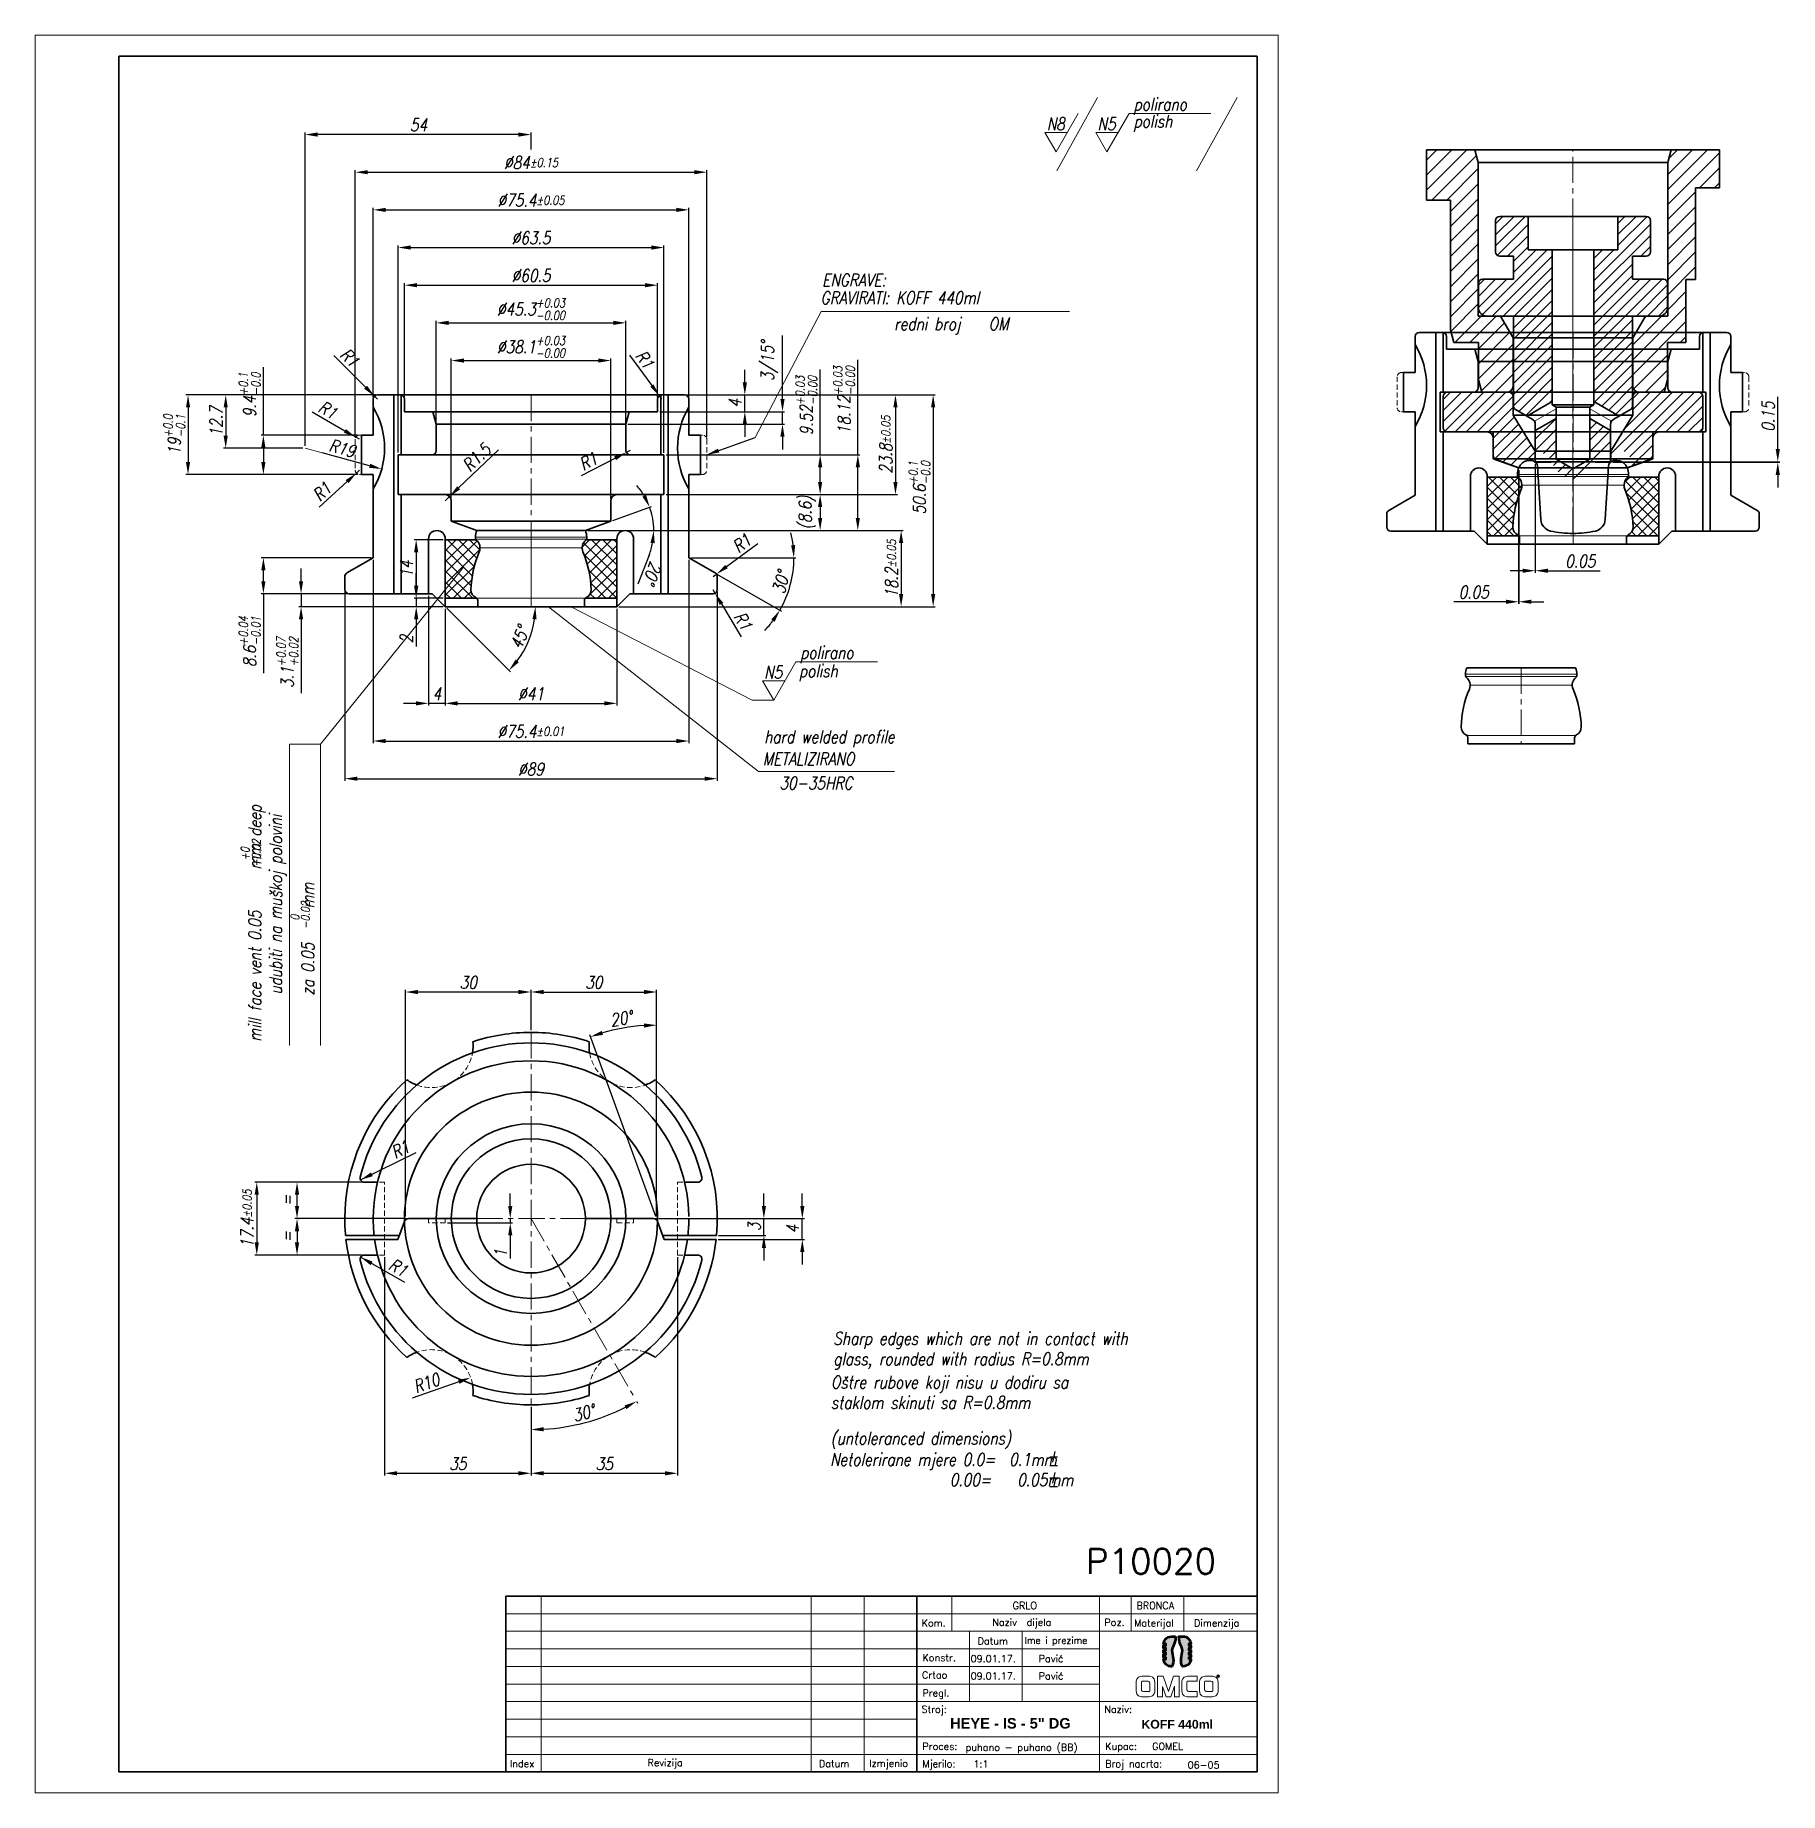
# Model space of a CAD drawing. Extents: x 64 to 480, y 48 to 468.
import ezdxf

# ---------------------------------------------------------------- set-up
doc = ezdxf.new("R2010")
doc.units = 0
doc.header["$LTSCALE"] = 5
doc.header["$MEASUREMENT"] = 0
doc.linetypes.add('CENTER', pattern=[2, 1.25, -0.25, 0.25, -0.25])
doc.linetypes.add('HIDDEN', pattern=[0.375, 0.25, -0.125])
doc.layers.get('0').update_dxf_attribs({"linetype": 'CONTINUOUS', "lineweight": 15})
doc.layers.get('Defpoints').update_dxf_attribs({"linetype": 'CONTINUOUS'})
for name, color, linetype, lineweight in [('1', 1, 'CENTER', 15), ('2', 2, 'HIDDEN', 15), ('3', 3, 'CONTINUOUS', 35), ('4', 5, 'CONTINUOUS', 50), ('8', 251, 'CONTINUOUS', 15)]:
    doc.layers.add(name, color=color, linetype=linetype, lineweight=lineweight)
doc.layers.add('ENGLISH', color=197, linetype='CONTINUOUS')
doc.styles.add('ITALICT', font='ITALICT.shx', dxfattribs={"width": 0.8, "height": 3})
doc.styles.add('ROMANS', font='romans.shx')
doc.styles.get("Standard").update_dxf_attribs({"font": 'isocp.shx', "height": 3})
doc.dimstyles.get("Standard").update_dxf_attribs({"dimtxt": 0.18, "dimasz": 0.18, "dimexe": 0.18, "dimexo": 0.0625, "dimgap": 0.09, "dimtad": 0, "dimtih": 1, "dimtoh": 1, "dimdec": 4, "dimzin": 0, "dimdsep": 46, "dimtxsty": 'Standard', "dimcen": 0.09, "dimadec": 0, "dimazin": 0, "dimtfac": 1, "dimtdec": 4, "dimtofl": 0, "dimtmove": 0, "dimatfit": 3, "dimfxl": 1, "dimtolj": 1, "dimtzin": 0, "dimarcsym": 0})

msp = doc.modelspace()

# ---------------------------------------------------------------- texts
at = {"style": 'ITALICT', "width": 0.8}
for s, p in [('polirano', (325.964, 449.666)), ('N8', (305.202, 444.964)), ('N5', (317.367, 444.964)), ('GRAVIRATI: KOFF 440ml', (251.203, 403.424)), ('         redni broj   OM', (252.654, 397.175)), ('polirano', (246.316, 318.632)), ('N5', (237.72, 313.93)), ('METALIZIRANO', (237.364, 293.239)), ('30-35HRC', (241.371, 287.453)), ('Oštre rubove koji nisu u dodiru sa', (253.653, 144.281)), ('staklom skinuti sa R=0.8mm', (253.653, 139.424)), ('Netolerirane mjere 0.0=  0.1mm', (253.453, 125.821)), ('+', (305.291, 126.697)), ('                0.00=   0.05mm', (253.453, 120.964)), ('-', (305.291, 124.633)), ('+', (305.291, 121.663)), ('-', (305.291, 119.599))]:
    msp.add_text(s, height=3, dxfattribs=at).set_placement(p)
for s, height, p in [('udubiti na muškoj polovini', 3, (122.49, 238.452)), ('za 0.05    mm', 3, (130.194, 238.227)), ('-0.02', 2, (129.102, 254.083)), ('0', 2, (126.631, 256.098))]:
    msp.add_text(s, height=height, rotation=90, dxfattribs=at).set_placement(p)
at = {"style": 'ROMANS'}
for s, height, p in [('P10020', 6, (314.597, 99.999)), ('GRLO', 1.68, (297.074, 91.596)), ('BRONCA', 1.68, (326.678, 91.596)), ('Kom.', 1.68, (275.333, 87.451)), ('Naziv  dijela', 1.68, (292.22, 87.542)), ('Poz.', 1.68, (319.009, 87.573)), ('Materijal', 1.68, (326.129, 87.386)), ('Dimenzija', 1.68, (340.442, 87.39)), ('Datum', 1.68, (288.723, 83.138)), ('Ime i prezime', 1.596, (299.949, 83.296)), ('Konstr.', 1.68, (275.537, 79.118)), ('09.01.17.', 1.68, (287.052, 78.924)), ('Pavić', 1.68, (303.32, 78.924)), ('Crtao', 1.68, (275.425, 75.016)), ('09.01.17.', 1.68, (287.052, 74.724)), ('Pavić', 1.68, (303.32, 74.724)), ('Pregl.', 1.68, (275.537, 70.691)), ('Stroj:', 1.68, (275.308, 66.82)), ('Naziv:', 1.68, (318.988, 66.82)), ('Proces:', 1.68, (275.511, 57.966)), ('puhano - puhano (BB)', 1.68, (285.848, 57.74)), ('Kupac:', 1.68, (319.191, 57.966)), ('GOMEL', 1.68, (330.42, 57.951)), ('Index', 1.68, (176.961, 53.803)), ('Revizija', 1.68, (209.843, 54.009)), ('Datum', 1.68, (250.787, 53.818)), ('Izmjenio', 1.68, (262.809, 53.866)), ('Mjerilo:', 1.68, (275.511, 53.766)), ('1:1', 1.68, (287.711, 53.702)), ('Broj nacrta:', 1.68, (319.202, 53.764)), ('06-05', 1.68, (338.894, 53.505))]:
    msp.add_text(s, height=height, dxfattribs=at).set_placement(p)
at = {"attachment_point": 1, "style": 'ROMANS'}
for s, insert, char_height, width in [('{\\fArial|b1|i0|c238|p34;HEYE - IS - 5" DG}', (282.137, 65.535), 2.5, 41.93706), ('{\\fArial|b1|i0|c238|p34;KOFF 440ml}', (327.85, 65.106), 2.1, 42.17772)]:
    msp.add_mtext(s, dxfattribs=dict(at, insert=insert, char_height=char_height, width=width))
at = {"layer": 'ENGLISH', "style": 'ITALICT', "width": 0.8}
for s, p in [('polish', (325.964, 445.587)), ('ENGRAVE:', (251.591, 407.655)), ('polish', (246.032, 314.268)), ('hard welded profile', (237.693, 298.504)), ('Sharp edges which are not in contact with', (254.219, 154.743)), ('glass, rounded with radius R=0.8mm', (254.219, 149.867)), ('(untoleranced dimensions)', (253.581, 130.904))]:
    msp.add_text(s, height=3, dxfattribs=at).set_placement(p)
for s, height, p in [('mill face vent 0.05    mm deep', 3, (117.527, 227.183)), ('+0', 2, (114.696, 270.454)), ('-0.02', 2, (117.355, 268.921))]:
    msp.add_text(s, height=height, rotation=90, dxfattribs=at).set_placement(p)

# ---------------------------------------------------------------- blocks, each defined once
blk = doc.blocks.new('*D23')
at = {"color": 0, "lineweight": -2, "transparency": 16777216}
for p, q in [((162.96, 356.9), (162.96, 390.42)), ((165.96, 389.92), (198.06, 389.92)), ((201.06, 356.9), (201.06, 390.42))]:
    blk.add_line(p, q, dxfattribs=at)
at = {"color": 0, "transparency": 16777216}
for points in [[(165.96, 390.42), (165.96, 389.42), (162.96, 389.92)], [(198.06, 389.42), (198.06, 390.42), (201.06, 389.92)]]:
    blk.add_solid(points, dxfattribs=at)
at = {"layer": 'Defpoints', "color": 0, "transparency": 16777216}
for p in [(201.06, 389.92), (162.96, 356.4), (201.06, 356.4)]:
    blk.add_point(p, dxfattribs=at)
at = {"color": 0, "transparency": 16777216, "insert": (182.01, 393.2), "char_height": 3, "attachment_point": 5, "style": 'ITALICT'}
blk.add_mtext('\\A1;%%C38.1{}{\\H0.71x;\\C3;\\S+0.03^ -0.00;}', dxfattribs=at)
blk = doc.blocks.new('*D24')
at = {"color": 0, "lineweight": -2, "transparency": 16777216}
for p, q in [((159.36, 373.2), (159.36, 399.42)), ((204.66, 373.2), (204.66, 399.42)), ((162.36, 398.92), (201.66, 398.92))]:
    blk.add_line(p, q, dxfattribs=at)
at = {"color": 0, "transparency": 16777216}
for points in [[(162.36, 399.42), (162.36, 398.42), (159.36, 398.92)], [(201.66, 398.42), (201.66, 399.42), (204.66, 398.92)]]:
    blk.add_solid(points, dxfattribs=at)
at = {"layer": 'Defpoints', "color": 0, "transparency": 16777216}
for p in [(204.66, 398.92), (159.36, 372.7), (204.66, 372.7)]:
    blk.add_point(p, dxfattribs=at)
at = {"color": 0, "transparency": 16777216, "insert": (182.01, 402.2), "char_height": 3, "attachment_point": 5, "style": 'ITALICT'}
blk.add_mtext('\\A1;%%C45.3{}{\\H0.71x;\\C3;\\S+0.03^ -0.00;}', dxfattribs=at)
blk = doc.blocks.new('*D25')
at = {"color": 0, "lineweight": -2, "transparency": 16777216}
for p, q in [((151.76, 381.2), (151.76, 408.42)), ((154.76, 407.92), (209.26, 407.92)), ((212.26, 381.2), (212.26, 408.42))]:
    blk.add_line(p, q, dxfattribs=at)
at = {"color": 0, "transparency": 16777216}
for points in [[(154.76, 408.42), (154.76, 407.42), (151.76, 407.92)], [(209.26, 407.42), (209.26, 408.42), (212.26, 407.92)]]:
    blk.add_solid(points, dxfattribs=at)
at = {"layer": 'Defpoints', "color": 0, "transparency": 16777216}
for p in [(212.26, 407.92), (151.76, 380.7), (212.26, 380.7)]:
    blk.add_point(p, dxfattribs=at)
at = {"color": 0, "transparency": 16777216, "insert": (182.01, 410.22), "char_height": 3, "attachment_point": 5, "style": 'ITALICT'}
blk.add_mtext('\\A1;%%C60.5', dxfattribs=at)
blk = doc.blocks.new('*D26')
at = {"color": 0, "lineweight": -2, "transparency": 16777216}
for p, q in [((150.26, 367.92), (150.26, 417.42)), ((153.26, 416.92), (210.76, 416.92)), ((213.76, 367.9), (213.76, 417.42))]:
    blk.add_line(p, q, dxfattribs=at)
at = {"color": 0, "transparency": 16777216}
for points in [[(153.26, 417.42), (153.26, 416.42), (150.26, 416.92)], [(210.76, 416.42), (210.76, 417.42), (213.76, 416.92)]]:
    blk.add_solid(points, dxfattribs=at)
at = {"layer": 'Defpoints', "color": 0, "transparency": 16777216}
for p in [(213.76, 416.92), (150.26, 367.42), (213.76, 367.4)]:
    blk.add_point(p, dxfattribs=at)
at = {"color": 0, "transparency": 16777216, "insert": (182.01, 419.22), "char_height": 3, "attachment_point": 5, "style": 'ITALICT'}
blk.add_mtext('\\A1;%%C63.5', dxfattribs=at)
blk = doc.blocks.new('*D27')
at = {"color": 0, "lineweight": -2, "transparency": 16777216}
for p, q in [((144.31, 381.2), (144.31, 426.42)), ((147.31, 425.92), (216.71, 425.92)), ((219.71, 381.2), (219.71, 426.42))]:
    blk.add_line(p, q, dxfattribs=at)
at = {"color": 0, "transparency": 16777216}
for points in [[(147.31, 426.42), (147.31, 425.42), (144.31, 425.92)], [(216.71, 425.42), (216.71, 426.42), (219.71, 425.92)]]:
    blk.add_solid(points, dxfattribs=at)
at = {"layer": 'Defpoints', "color": 0, "transparency": 16777216}
for p in [(219.71, 425.92), (144.31, 380.7), (219.71, 380.7)]:
    blk.add_point(p, dxfattribs=at)
at = {"color": 0, "transparency": 16777216, "insert": (182.01, 428.22), "char_height": 3, "attachment_point": 5, "style": 'ITALICT'}
blk.add_mtext('\\A1;%%C75.4{}{\\H0.71x;\\C3;%%p0.05}', dxfattribs=at)
blk = doc.blocks.new('*D28')
at = {"color": 0, "lineweight": -2, "transparency": 16777216}
for p, q in [((161.51, 330.6), (161.51, 307.5)), ((202.51, 330.6), (202.51, 307.5)), ((164.51, 308), (199.51, 308))]:
    blk.add_line(p, q, dxfattribs=at)
at = {"color": 0, "transparency": 16777216}
for points in [[(164.51, 308.5), (164.51, 307.5), (161.51, 308)], [(199.51, 307.5), (199.51, 308.5), (202.51, 308)]]:
    blk.add_solid(points, dxfattribs=at)
at = {"layer": 'Defpoints', "color": 0, "transparency": 16777216}
for p in [(161.51, 331.1), (202.51, 331.1), (202.51, 308)]:
    blk.add_point(p, dxfattribs=at)
at = {"color": 0, "transparency": 16777216, "insert": (182.01, 310.3), "char_height": 3, "attachment_point": 5, "style": 'ITALICT'}
blk.add_mtext('\\A1;%%C41', dxfattribs=at)
blk = doc.blocks.new('*D29')
at = {"color": 0, "lineweight": -2, "transparency": 16777216}
for p, q in [((140.01, 371.6), (140.01, 435.42)), ((143.01, 434.92), (221.01, 434.92)), ((224.01, 371.6), (224.01, 435.42))]:
    blk.add_line(p, q, dxfattribs=at)
at = {"color": 0, "transparency": 16777216}
for points in [[(143.01, 435.42), (143.01, 434.42), (140.01, 434.92)], [(221.01, 434.42), (221.01, 435.42), (224.01, 434.92)]]:
    blk.add_solid(points, dxfattribs=at)
at = {"layer": 'Defpoints', "color": 0, "transparency": 16777216}
for p in [(224.01, 434.92), (140.01, 371.1), (224.01, 371.1)]:
    blk.add_point(p, dxfattribs=at)
at = {"color": 0, "transparency": 16777216, "insert": (182.01, 437.22), "char_height": 3, "attachment_point": 5, "style": 'ITALICT'}
blk.add_mtext('\\A1;%%C84{}{\\H0.71x;\\C3;%%p0.15}', dxfattribs=at)
blk = doc.blocks.new('*D30')
at = {"color": 0, "lineweight": -2, "transparency": 16777216}
for p, q in [((128.01, 369.5), (128.01, 444.42)), ((179.01, 443.92), (131.01, 443.92)), ((182.01, 440.35), (182.01, 444.42))]:
    blk.add_line(p, q, dxfattribs=at)
at = {"color": 0, "transparency": 16777216}
for points in [[(131.01, 444.42), (131.01, 443.42), (128.01, 443.92)], [(179.01, 443.42), (179.01, 444.42), (182.01, 443.92)]]:
    blk.add_solid(points, dxfattribs=at)
at = {"layer": 'Defpoints', "color": 0, "transparency": 16777216}
for p in [(128.01, 443.92), (182.01, 439.85), (128.01, 369)]:
    blk.add_point(p, dxfattribs=at)
at = {"color": 0, "transparency": 16777216, "insert": (155.13, 446.22), "char_height": 3, "attachment_point": 5, "style": 'ITALICT'}
blk.add_mtext('\\A1;54', dxfattribs=at)
blk = doc.blocks.new('*D31')
at = {"color": 0, "lineweight": -2, "transparency": 16777216}
for p, q in [((157.51, 333.7), (157.51, 307.5)), ((161.51, 330.6), (161.51, 307.5)), ((154.51, 308), (151.51, 308)), ((161.51, 308), (157.51, 308)), ((164.51, 308), (167.51, 308))]:
    blk.add_line(p, q, dxfattribs=at)
at = {"color": 0, "transparency": 16777216}
for points in [[(154.51, 307.5), (154.51, 308.5), (157.51, 308)], [(164.51, 308.5), (164.51, 307.5), (161.51, 308)]]:
    blk.add_solid(points, dxfattribs=at)
at = {"layer": 'Defpoints', "color": 0, "transparency": 16777216}
for p in [(157.51, 334.2), (161.51, 331.1), (157.51, 308)]:
    blk.add_point(p, dxfattribs=at)
at = {"color": 0, "transparency": 16777216, "insert": (159.51, 310.3), "char_height": 3, "attachment_point": 5, "style": 'ITALICT'}
blk.add_mtext('\\A1;4', dxfattribs=at)
blk = doc.blocks.new('*D32')
at = {"color": 0, "lineweight": -2, "transparency": 16777216}
for p, q in [((127.05, 337.2), (127.05, 340.2)), ((138.01, 334.2), (126.55, 334.2)), ((127.05, 334.2), (127.05, 331.1)), ((161.01, 331.1), (126.55, 331.1)), ((127.05, 328.1), (127.05, 310.4))]:
    blk.add_line(p, q, dxfattribs=at)
at = {"color": 0, "transparency": 16777216}
for points in [[(126.55, 337.2), (127.55, 337.2), (127.05, 334.2)], [(127.55, 328.1), (126.55, 328.1), (127.05, 331.1)]]:
    blk.add_solid(points, dxfattribs=at)
at = {"layer": 'Defpoints', "color": 0, "transparency": 16777216}
for p in [(138.51, 334.2), (127.05, 331.1), (161.51, 331.1)]:
    blk.add_point(p, dxfattribs=at)
at = {"color": 0, "transparency": 16777216, "insert": (123.77, 317.75), "char_height": 3, "attachment_point": 5, "rotation": 90, "style": 'ITALICT'}
blk.add_mtext('\\A1;3.1{}{\\H0.71x;\\C3;\\S+0.07^ +0.02;}', dxfattribs=at)
blk = doc.blocks.new('*D33')
at = {"color": 0, "lineweight": -2, "transparency": 16777216}
for p, q in [((161.86, 330.75), (177.09, 315.52)), ((183.52, 331.1), (183.54, 331.1))]:
    blk.add_line(p, q, dxfattribs=at)
blk.add_arc((161.51, 331.1), 21.53, 322.9895, 352.0105, dxfattribs=at)
at = {"color": 0, "transparency": 16777216}
for points in [[(183.33, 328.07), (182.33, 328.14), (183.04, 331.1)], [(178.32, 318.47), (179.08, 317.81), (176.73, 315.87)]]:
    blk.add_solid(points, dxfattribs=at)
at = {"layer": 'Defpoints', "color": 0, "transparency": 16777216}
for p in [(158.41, 334.2), (161.51, 331.1), (161.51, 331.1), (183.02, 331.1), (180.15, 320.33)]:
    blk.add_point(p, dxfattribs=at)
at = {"color": 0, "transparency": 16777216, "insert": (179.28, 323.74), "char_height": 3, "attachment_point": 5, "rotation": 67.5, "style": 'ITALICT'}
blk.add_mtext('\\A1;45%%d', dxfattribs=at)
blk = doc.blocks.new('*D34')
at = {"color": 0, "lineweight": -2, "transparency": 16777216}
for p, q in [((144.81, 381.7), (108.55, 381.7)), ((109.05, 378.7), (109.05, 372)), ((127.51, 369), (108.55, 369))]:
    blk.add_line(p, q, dxfattribs=at)
at = {"color": 0, "transparency": 16777216}
for points in [[(109.55, 378.7), (108.55, 378.7), (109.05, 381.7)], [(108.55, 372), (109.55, 372), (109.05, 369)]]:
    blk.add_solid(points, dxfattribs=at)
at = {"layer": 'Defpoints', "color": 0, "transparency": 16777216}
for p in [(145.31, 381.7), (109.05, 369), (128.01, 369)]:
    blk.add_point(p, dxfattribs=at)
at = {"color": 0, "transparency": 16777216, "insert": (106.75, 375.35), "char_height": 3, "attachment_point": 5, "rotation": 90, "style": 'ITALICT'}
blk.add_mtext('\\A1;12.7', dxfattribs=at)
blk = doc.blocks.new('*D35')
at = {"color": 0, "lineweight": -2, "transparency": 16777216}
for p, q in [((144.81, 381.7), (99.55, 381.7)), ((100.05, 378.7), (100.05, 365.7)), ((140.51, 362.7), (99.55, 362.7))]:
    blk.add_line(p, q, dxfattribs=at)
at = {"color": 0, "transparency": 16777216}
for points in [[(100.55, 378.7), (99.55, 378.7), (100.05, 381.7)], [(99.55, 365.7), (100.55, 365.7), (100.05, 362.7)]]:
    blk.add_solid(points, dxfattribs=at)
at = {"layer": 'Defpoints', "color": 0, "transparency": 16777216}
for p in [(145.31, 381.7), (100.05, 362.7), (141.01, 362.7)]:
    blk.add_point(p, dxfattribs=at)
at = {"color": 0, "transparency": 16777216, "insert": (96.77, 372.2), "char_height": 3, "attachment_point": 5, "rotation": 90, "style": 'ITALICT'}
blk.add_mtext('\\A1;19{}{\\H0.71x;\\C3;\\S+0.0^ -0.1;}', dxfattribs=at)
blk = doc.blocks.new('*D36')
at = {"color": 0, "lineweight": -2, "transparency": 16777216}
for p, q in [((142.48, 383.53), (134.92, 391.12)), ((145.31, 380.7), (144.6, 381.41))]:
    blk.add_line(p, q, dxfattribs=at)
at = {"color": 0, "transparency": 16777216}
blk.add_solid([(142.13, 383.18), (142.84, 383.89), (144.6, 381.41)], dxfattribs=at)
at = {"layer": 'Defpoints', "color": 0, "transparency": 16777216}
for p in [(144.6, 381.41), (145.31, 380.7)]:
    blk.add_point(p, dxfattribs=at)
at = {"color": 0, "transparency": 16777216, "insert": (138.69, 390.6), "char_height": 3, "attachment_point": 5, "rotation": 314.9061, "style": 'ITALICT'}
blk.add_mtext('\\A1;R1', dxfattribs=at)
blk = doc.blocks.new('*D37')
at = {"color": 0, "lineweight": -2, "transparency": 16777216}
for p, q in [((141.01, 363.7), (140.27, 363.02)), ((131.4, 354.85), (138.07, 360.99))]:
    blk.add_line(p, q, dxfattribs=at)
at = {"color": 0, "transparency": 16777216}
blk.add_solid([(138.4, 360.62), (137.73, 361.36), (140.27, 363.02)], dxfattribs=at)
at = {"layer": 'Defpoints', "color": 0, "transparency": 16777216}
for p in [(140.27, 363.02), (141.01, 363.7)]:
    blk.add_point(p, dxfattribs=at)
at = {"color": 0, "transparency": 16777216, "insert": (132.07, 358.6), "char_height": 3, "attachment_point": 5, "rotation": 42.6525, "style": 'ITALICT'}
blk.add_mtext('\\A1;R1', dxfattribs=at)
blk = doc.blocks.new('*D38')
at = {"color": 0, "lineweight": -2, "transparency": 16777216}
blk.add_line((143.44, 364.78), (132.06, 367.89), dxfattribs=at)
at = {"color": 0, "transparency": 16777216}
blk.add_solid([(143.31, 364.3), (143.57, 365.26), (146.34, 363.99)], dxfattribs=at)
at = {"layer": 'Defpoints', "color": 0, "transparency": 16777216}
for p in [(128.01, 369), (146.34, 363.99)]:
    blk.add_point(p, dxfattribs=at)
at = {"color": 0, "transparency": 16777216, "insert": (136.91, 368.95), "char_height": 3, "attachment_point": 5, "rotation": 344.716, "style": 'ITALICT'}
blk.add_mtext('\\A1;R19', dxfattribs=at)
blk = doc.blocks.new('*D39')
at = {"color": 0, "lineweight": -2, "transparency": 16777216}
for p, q in [((219.21, 381.7), (278.59, 381.7)), ((278.09, 378.7), (278.09, 334.1)), ((203.01, 331.1), (278.59, 331.1))]:
    blk.add_line(p, q, dxfattribs=at)
at = {"color": 0, "transparency": 16777216}
for points in [[(278.59, 378.7), (277.59, 378.7), (278.09, 381.7)], [(277.59, 334.1), (278.59, 334.1), (278.09, 331.1)]]:
    blk.add_solid(points, dxfattribs=at)
at = {"layer": 'Defpoints', "color": 0, "transparency": 16777216}
for p in [(218.71, 381.7), (202.51, 331.1), (278.09, 331.1)]:
    blk.add_point(p, dxfattribs=at)
at = {"color": 0, "transparency": 16777216, "insert": (274.8, 359.5), "char_height": 3, "attachment_point": 5, "rotation": 90, "style": 'ITALICT'}
blk.add_mtext('\\A1;50.6{}{\\H0.71x;\\C3;\\S+0.1^ -0.0;}', dxfattribs=at)
blk = doc.blocks.new('*D40')
at = {"color": 0, "lineweight": -2, "transparency": 16777216}
for p, q in [((195.5, 349.3), (270.94, 349.3)), ((270.44, 346.3), (270.44, 334.1)), ((203.01, 331.1), (270.94, 331.1))]:
    blk.add_line(p, q, dxfattribs=at)
at = {"color": 0, "transparency": 16777216}
for points in [[(270.94, 346.3), (269.94, 346.3), (270.44, 349.3)], [(269.94, 334.1), (270.94, 334.1), (270.44, 331.1)]]:
    blk.add_solid(points, dxfattribs=at)
at = {"layer": 'Defpoints', "color": 0, "transparency": 16777216}
for p in [(195, 349.3), (202.51, 331.1), (270.44, 331.1)]:
    blk.add_point(p, dxfattribs=at)
at = {"color": 0, "transparency": 16777216, "insert": (268.14, 340.2), "char_height": 3, "attachment_point": 5, "rotation": 90, "style": 'ITALICT'}
blk.add_mtext('\\A1;18.2{}{\\H0.71x;\\C3;%%p0.05}', dxfattribs=at)
blk = doc.blocks.new('*D41')
at = {"color": 0, "lineweight": -2, "transparency": 16777216}
for p, q in [((260.09, 367.42), (260.09, 390.08)), ((214.26, 367.42), (260.59, 367.42)), ((260.09, 352.3), (260.09, 364.42)), ((195.5, 349.3), (260.59, 349.3))]:
    blk.add_line(p, q, dxfattribs=at)
at = {"color": 0, "transparency": 16777216}
for points in [[(260.59, 364.42), (259.59, 364.42), (260.09, 367.42)], [(259.59, 352.3), (260.59, 352.3), (260.09, 349.3)]]:
    blk.add_solid(points, dxfattribs=at)
at = {"layer": 'Defpoints', "color": 0, "transparency": 16777216}
for p in [(213.76, 367.42), (260.09, 367.42), (195, 349.3)]:
    blk.add_point(p, dxfattribs=at)
at = {"color": 0, "transparency": 16777216, "insert": (256.8, 380.44), "char_height": 3, "attachment_point": 5, "rotation": 90, "style": 'ITALICT'}
blk.add_mtext('\\A1;18.12{}{\\H0.71x;\\C3;\\S+0.03^ -0.00;}', dxfattribs=at)
blk = doc.blocks.new('*D42')
at = {"color": 0, "lineweight": -2, "transparency": 16777216}
for p, q in [((233.73, 381.7), (269.59, 381.7)), ((269.09, 378.7), (269.09, 360.9)), ((214.26, 357.9), (269.59, 357.9))]:
    blk.add_line(p, q, dxfattribs=at)
at = {"color": 0, "transparency": 16777216}
for points in [[(269.59, 378.7), (268.59, 378.7), (269.09, 381.7)], [(268.59, 360.9), (269.59, 360.9), (269.09, 357.9)]]:
    blk.add_solid(points, dxfattribs=at)
at = {"layer": 'Defpoints', "color": 0, "transparency": 16777216}
for p in [(233.23, 381.7), (213.76, 357.9), (269.09, 357.9)]:
    blk.add_point(p, dxfattribs=at)
at = {"color": 0, "transparency": 16777216, "insert": (266.79, 369.8), "char_height": 3, "attachment_point": 5, "rotation": 90, "style": 'ITALICT'}
blk.add_mtext('\\A1;23.8{}{\\H0.71x;\\C3;%%p0.05}', dxfattribs=at)
blk = doc.blocks.new('*D43')
at = {"color": 0, "lineweight": -2, "transparency": 16777216}
for p, q in [((205.52, 391.22), (210.89, 383.92)), ((213.26, 380.7), (212.67, 381.5))]:
    blk.add_line(p, q, dxfattribs=at)
at = {"color": 0, "transparency": 16777216}
blk.add_solid([(210.49, 383.63), (211.29, 384.22), (212.67, 381.5)], dxfattribs=at)
at = {"layer": 'Defpoints', "color": 0, "transparency": 16777216}
for p in [(212.67, 381.5), (213.26, 380.7)]:
    blk.add_point(p, dxfattribs=at)
at = {"color": 0, "transparency": 16777216, "insert": (209.17, 390.14), "char_height": 3, "attachment_point": 5, "rotation": 306.3297, "style": 'ITALICT'}
blk.add_mtext('\\A1;R1', dxfattribs=at)
blk = doc.blocks.new('*D44')
at = {"color": 0, "lineweight": -2, "transparency": 16777216}
for p, q in [((214.26, 357.9), (251.59, 357.9)), ((251.09, 354.9), (251.09, 352.3)), ((195.5, 349.3), (251.59, 349.3))]:
    blk.add_line(p, q, dxfattribs=at)
at = {"color": 0, "transparency": 16777216}
for points in [[(251.59, 354.9), (250.59, 354.9), (251.09, 357.9)], [(250.59, 352.3), (251.59, 352.3), (251.09, 349.3)]]:
    blk.add_solid(points, dxfattribs=at)
at = {"layer": 'Defpoints', "color": 0, "transparency": 16777216}
for p in [(213.76, 357.9), (195, 349.3), (251.09, 349.3)]:
    blk.add_point(p, dxfattribs=at)
at = {"color": 0, "transparency": 16777216, "insert": (248, 353.6), "char_height": 3, "attachment_point": 5, "rotation": 90, "style": 'ITALICT'}
blk.add_mtext('\\A1;(8.6)', dxfattribs=at)
blk = doc.blocks.new('*D45')
at = {"color": 0, "lineweight": -2, "transparency": 16777216}
for p, q in [((251.09, 367.42), (251.09, 387.79)), ((214.26, 367.42), (251.59, 367.42)), ((251.09, 360.9), (251.09, 364.42)), ((214.26, 357.9), (251.59, 357.9))]:
    blk.add_line(p, q, dxfattribs=at)
at = {"color": 0, "transparency": 16777216}
for points in [[(251.59, 364.42), (250.59, 364.42), (251.09, 367.42)], [(250.59, 360.9), (251.59, 360.9), (251.09, 357.9)]]:
    blk.add_solid(points, dxfattribs=at)
at = {"layer": 'Defpoints', "color": 0, "transparency": 16777216}
for p in [(213.76, 367.42), (251.09, 367.42), (213.76, 357.9)]:
    blk.add_point(p, dxfattribs=at)
at = {"color": 0, "transparency": 16777216, "insert": (247.8, 379.13), "char_height": 3, "attachment_point": 5, "rotation": 90, "style": 'ITALICT'}
blk.add_mtext('\\A1;9.52{}{\\H0.71x;\\C3;\\S+0.03^ -0.00;}', dxfattribs=at)
blk = doc.blocks.new('*D46')
at = {"color": 0, "lineweight": -2, "transparency": 16777216}
for p, q in [((194.06, 362.42), (202.1, 366.58)), ((205.66, 368.42), (204.77, 367.96))]:
    blk.add_line(p, q, dxfattribs=at)
at = {"color": 0, "transparency": 16777216}
blk.add_solid([(202.33, 366.14), (201.88, 367.03), (204.77, 367.96)], dxfattribs=at)
at = {"layer": 'Defpoints', "color": 0, "transparency": 16777216}
for p in [(204.77, 367.96), (205.66, 368.42)]:
    blk.add_point(p, dxfattribs=at)
at = {"color": 0, "transparency": 16777216, "insert": (195.69, 365.86), "char_height": 3, "attachment_point": 5, "rotation": 27.3454, "style": 'ITALICT'}
blk.add_mtext('\\A1;R1', dxfattribs=at)
blk = doc.blocks.new('*D47')
at = {"color": 0, "lineweight": -2, "transparency": 16777216}
for p, q in [((233.09, 384.7), (233.09, 387.7)), ((219.21, 381.7), (233.59, 381.7)), ((233.09, 377.7), (233.09, 381.7)), ((212.76, 377.7), (233.59, 377.7)), ((233.09, 374.7), (233.09, 371.7))]:
    blk.add_line(p, q, dxfattribs=at)
at = {"color": 0, "transparency": 16777216}
for points in [[(232.59, 384.7), (233.59, 384.7), (233.09, 381.7)], [(233.59, 374.7), (232.59, 374.7), (233.09, 377.7)]]:
    blk.add_solid(points, dxfattribs=at)
at = {"layer": 'Defpoints', "color": 0, "transparency": 16777216}
for p in [(218.71, 381.7), (233.09, 381.7), (212.26, 377.7)]:
    blk.add_point(p, dxfattribs=at)
at = {"color": 0, "transparency": 16777216, "insert": (230.79, 379.7), "char_height": 3, "attachment_point": 5, "rotation": 90, "style": 'ITALICT'}
blk.add_mtext('\\A1;4', dxfattribs=at)
blk = doc.blocks.new('*D48')
at = {"color": 0, "lineweight": -2, "transparency": 16777216}
for p, q in [((242.09, 380.7), (242.09, 395.93)), ((205.16, 374.7), (242.59, 374.7)), ((233.59, 377.7), (242.59, 377.7)), ((242.09, 374.7), (242.09, 377.7)), ((242.09, 371.7), (242.09, 368.7))]:
    blk.add_line(p, q, dxfattribs=at)
at = {"color": 0, "transparency": 16777216}
for points in [[(241.59, 380.7), (242.59, 380.7), (242.09, 377.7)], [(242.59, 371.7), (241.59, 371.7), (242.09, 374.7)]]:
    blk.add_solid(points, dxfattribs=at)
at = {"layer": 'Defpoints', "color": 0, "transparency": 16777216}
for p in [(204.66, 374.7), (233.09, 377.7), (242.09, 377.7)]:
    blk.add_point(p, dxfattribs=at)
at = {"color": 0, "transparency": 16777216, "insert": (239, 389.81), "char_height": 3, "attachment_point": 5, "rotation": 90, "style": 'ITALICT'}
blk.add_mtext('\\A1;3/15°', dxfattribs=at)
blk = doc.blocks.new('*D49')
at = {"color": 0, "lineweight": -2, "transparency": 16777216}
for p, q in [((144.31, 342.3), (144.31, 298.5)), ((219.71, 342.3), (219.71, 298.5)), ((147.31, 299), (216.71, 299))]:
    blk.add_line(p, q, dxfattribs=at)
at = {"color": 0, "transparency": 16777216}
for points in [[(147.31, 299.5), (147.31, 298.5), (144.31, 299)], [(216.71, 298.5), (216.71, 299.5), (219.71, 299)]]:
    blk.add_solid(points, dxfattribs=at)
at = {"layer": 'Defpoints', "color": 0, "transparency": 16777216}
for p in [(144.31, 342.8), (219.71, 342.8), (219.71, 299)]:
    blk.add_point(p, dxfattribs=at)
at = {"color": 0, "transparency": 16777216, "insert": (182.01, 301.3), "char_height": 3, "attachment_point": 5, "style": 'ITALICT'}
blk.add_mtext('\\A1;%%c75.4{}{\\H0.71x;\\C3;%%p0.01}', dxfattribs=at)
blk = doc.blocks.new('*D50')
at = {"color": 0, "lineweight": -2, "transparency": 16777216}
for p, q in [((137.51, 334.7), (137.51, 289.5)), ((226.51, 334.7), (226.51, 289.5)), ((140.51, 290), (223.51, 290))]:
    blk.add_line(p, q, dxfattribs=at)
at = {"color": 0, "transparency": 16777216}
for points in [[(140.51, 290.5), (140.51, 289.5), (137.51, 290)], [(223.51, 289.5), (223.51, 290.5), (226.51, 290)]]:
    blk.add_solid(points, dxfattribs=at)
at = {"layer": 'Defpoints', "color": 0, "transparency": 16777216}
for p in [(137.51, 335.2), (226.51, 335.2), (226.51, 290)]:
    blk.add_point(p, dxfattribs=at)
at = {"color": 0, "transparency": 16777216, "insert": (182.01, 292.3), "char_height": 3, "attachment_point": 5, "style": 'ITALICT'}
blk.add_mtext('\\A1;%%c89', dxfattribs=at)
blk = doc.blocks.new('*D51')
at = {"color": 0, "lineweight": -2, "transparency": 16777216}
for p, q in [((220.21, 342.8), (245.31, 342.8)), ((226.44, 338.91), (241.88, 330))]:
    blk.add_line(p, q, dxfattribs=at)
for start, end in [(6.8503, 13.7006), (330, 0), (316.2994, 323.1497)]:
    blk.add_arc((219.71, 342.8), 25.11, start, end, dxfattribs=at)
at = {"color": 0, "transparency": 16777216}
for points in [[(244.14, 345.76), (245.13, 345.82), (244.81, 342.8)], [(240.22, 327.47), (239.38, 328.02), (241.45, 330.25)]]:
    blk.add_solid(points, dxfattribs=at)
at = {"layer": 'Defpoints', "color": 0, "transparency": 16777216}
for p in [(219.71, 342.8), (219.71, 342.8), (219.71, 342.8), (226.01, 339.16), (243.3, 334.21)]:
    blk.add_point(p, dxfattribs=at)
at = {"color": 0, "transparency": 16777216, "insert": (241.74, 336.9), "char_height": 3, "attachment_point": 5, "rotation": 75, "style": 'ITALICT'}
blk.add_mtext('\\A1;30%%d', dxfattribs=at)
blk = doc.blocks.new('*D52')
at = {"color": 0, "lineweight": -2, "transparency": 16777216}
for p, q in [((225.45, 335.2), (225.96, 334.34)), ((227.5, 331.77), (232.21, 323.89))]:
    blk.add_line(p, q, dxfattribs=at)
at = {"color": 0, "transparency": 16777216}
blk.add_solid([(227.93, 332.02), (227.07, 331.51), (225.96, 334.34)], dxfattribs=at)
at = {"layer": 'Defpoints', "color": 0, "transparency": 16777216}
for p in [(225.45, 335.2), (225.96, 334.34)]:
    blk.add_point(p, dxfattribs=at)
at = {"color": 0, "transparency": 16777216, "insert": (232.63, 327.67), "char_height": 3, "attachment_point": 5, "rotation": 300.8867, "style": 'ITALICT'}
blk.add_mtext('\\A1;R1', dxfattribs=at)
blk = doc.blocks.new('*D53')
at = {"color": 0, "lineweight": -2, "transparency": 16777216}
for p, q in [((147.01, 175.68), (147.01, 123.53)), ((182.01, 139.88), (182.01, 123.53)), ((150.01, 124.03), (179.01, 124.03))]:
    blk.add_line(p, q, dxfattribs=at)
at = {"color": 0, "transparency": 16777216}
for points in [[(150.01, 124.53), (150.01, 123.53), (147.01, 124.03)], [(179.01, 123.53), (179.01, 124.53), (182.01, 124.03)]]:
    blk.add_solid(points, dxfattribs=at)
at = {"layer": 'Defpoints', "color": 0, "transparency": 16777216}
for p in [(147.01, 176.18), (182.01, 140.38), (182.01, 124.03)]:
    blk.add_point(p, dxfattribs=at)
at = {"color": 0, "transparency": 16777216, "insert": (164.51, 126.33), "char_height": 3, "attachment_point": 5, "style": 'ITALICT'}
blk.add_mtext('\\A1;35', dxfattribs=at)
blk = doc.blocks.new('*D54')
at = {"color": 0, "lineweight": -2, "transparency": 16777216}
for p, q in [((217.01, 175.68), (217.01, 123.53)), ((182.01, 139.88), (182.01, 123.53)), ((185.01, 124.03), (214.01, 124.03))]:
    blk.add_line(p, q, dxfattribs=at)
at = {"color": 0, "transparency": 16777216}
for points in [[(185.01, 124.53), (185.01, 123.53), (182.01, 124.03)], [(214.01, 123.53), (214.01, 124.53), (217.01, 124.03)]]:
    blk.add_solid(points, dxfattribs=at)
at = {"layer": 'Defpoints', "color": 0, "transparency": 16777216}
for p in [(217.01, 176.18), (182.01, 140.38), (217.01, 124.03)]:
    blk.add_point(p, dxfattribs=at)
at = {"color": 0, "transparency": 16777216, "insert": (199.51, 126.33), "char_height": 3, "attachment_point": 5, "style": 'ITALICT'}
blk.add_mtext('\\A1;35', dxfattribs=at)
blk = doc.blocks.new('*D55')
at = {"color": 0, "lineweight": -2, "transparency": 16777216}
for p, q in [((141.67, 193.58), (125.59, 193.58)), ((126.09, 187.88), (126.09, 190.58)), ((151.51, 184.88), (125.59, 184.88))]:
    blk.add_line(p, q, dxfattribs=at)
at = {"color": 0, "transparency": 16777216}
for points in [[(126.59, 190.58), (125.59, 190.58), (126.09, 193.58)], [(125.59, 187.88), (126.59, 187.88), (126.09, 184.88)]]:
    blk.add_solid(points, dxfattribs=at)
at = {"layer": 'Defpoints', "color": 0, "transparency": 16777216}
for p in [(126.09, 193.58), (142.17, 193.58), (152.01, 184.88)]:
    blk.add_point(p, dxfattribs=at)
at = {"color": 0, "transparency": 16777216, "insert": (123.79, 189.23), "char_height": 3, "attachment_point": 5, "rotation": 90, "style": 'ITALICT'}
blk.add_mtext('\\A1;=', dxfattribs=at)
blk = doc.blocks.new('*D56')
at = {"color": 0, "lineweight": -2, "transparency": 16777216}
for p, q in [((126.41, 184.88), (126.59, 184.88)), ((126.09, 181.88), (126.09, 179.18)), ((141.67, 176.18), (125.59, 176.18))]:
    blk.add_line(p, q, dxfattribs=at)
at = {"color": 0, "transparency": 16777216}
for points in [[(126.59, 181.88), (125.59, 181.88), (126.09, 184.88)], [(125.59, 179.18), (126.59, 179.18), (126.09, 176.18)]]:
    blk.add_solid(points, dxfattribs=at)
at = {"layer": 'Defpoints', "color": 0, "transparency": 16777216}
for p in [(125.91, 184.88), (126.09, 176.18), (142.17, 176.18)]:
    blk.add_point(p, dxfattribs=at)
at = {"color": 0, "transparency": 16777216, "insert": (123.79, 180.53), "char_height": 3, "attachment_point": 5, "rotation": 90, "style": 'ITALICT'}
blk.add_mtext('\\A1;=', dxfattribs=at)
blk = doc.blocks.new('*D57')
at = {"color": 0, "lineweight": -2, "transparency": 16777216}
for p, q in [((141.67, 193.58), (115.97, 193.58)), ((116.47, 190.58), (116.47, 179.18)), ((141.67, 176.18), (115.97, 176.18))]:
    blk.add_line(p, q, dxfattribs=at)
at = {"color": 0, "transparency": 16777216}
for points in [[(116.97, 190.58), (115.97, 190.58), (116.47, 193.58)], [(115.97, 179.18), (116.97, 179.18), (116.47, 176.18)]]:
    blk.add_solid(points, dxfattribs=at)
at = {"layer": 'Defpoints', "color": 0, "transparency": 16777216}
for p in [(142.17, 193.58), (116.47, 176.18), (142.17, 176.18)]:
    blk.add_point(p, dxfattribs=at)
at = {"color": 0, "transparency": 16777216, "insert": (114.17, 184.88), "char_height": 3, "attachment_point": 5, "rotation": 90, "style": 'ITALICT'}
blk.add_mtext('\\A1;17.4{}{\\H0.71x;\\C3;%%p0.05}', dxfattribs=at)
blk = doc.blocks.new('*D58')
at = {"color": 0, "lineweight": -2, "transparency": 16777216}
blk.add_line((141.3, 175.68), (151.76, 169.67), dxfattribs=at)
at = {"color": 0, "transparency": 16777216}
blk.add_solid([(144.16, 174.62), (143.66, 173.75), (141.3, 175.68)], dxfattribs=at)
at = {"layer": 'Defpoints', "color": 0, "transparency": 16777216}
for p in [(141.3, 175.68), (142.17, 175.18)]:
    blk.add_point(p, dxfattribs=at)
at = {"color": 0, "transparency": 16777216, "insert": (150.28, 173.18), "char_height": 3, "attachment_point": 5, "rotation": 330.1166, "style": 'ITALICT'}
blk.add_mtext('\\A1;R1', dxfattribs=at)
blk = doc.blocks.new('*D59')
at = {"color": 0, "lineweight": -2, "transparency": 16777216}
for p, q in [((177.04, 187.88), (177.04, 190.88)), ((176.54, 184.88), (176.54, 184.88)), ((177.04, 184.88), (177.04, 183.88)), ((162.01, 183.88), (177.54, 183.88)), ((177.04, 180.88), (177.04, 175.37))]:
    blk.add_line(p, q, dxfattribs=at)
at = {"color": 0, "transparency": 16777216}
for points in [[(176.54, 187.88), (177.54, 187.88), (177.04, 184.88)], [(177.54, 180.88), (176.54, 180.88), (177.04, 183.88)]]:
    blk.add_solid(points, dxfattribs=at)
at = {"layer": 'Defpoints', "color": 0, "transparency": 16777216}
for p in [(177.04, 184.88), (161.51, 183.88), (177.04, 183.88)]:
    blk.add_point(p, dxfattribs=at)
at = {"color": 0, "transparency": 16777216, "insert": (174.74, 176.62), "char_height": 3, "attachment_point": 5, "rotation": 90, "style": 'ITALICT'}
blk.add_mtext('\\A1;1', dxfattribs=at)
blk = doc.blocks.new('*D60')
at = {"color": 0, "lineweight": -2, "transparency": 16777216}
blk.add_line((141.27, 194.14), (154.52, 200.66), dxfattribs=at)
at = {"color": 0, "transparency": 16777216}
blk.add_solid([(143.75, 195.91), (144.19, 195.02), (141.27, 194.14)], dxfattribs=at)
at = {"layer": 'Defpoints', "color": 0, "transparency": 16777216}
for p in [(141.27, 194.14), (142.17, 194.58)]:
    blk.add_point(p, dxfattribs=at)
at = {"color": 0, "transparency": 16777216, "insert": (150.78, 201.39), "char_height": 3, "attachment_point": 5, "rotation": 26.2269, "style": 'ITALICT'}
blk.add_mtext('\\A1;R1', dxfattribs=at)
blk = doc.blocks.new('*D61')
at = {"color": 0, "lineweight": -2, "transparency": 16777216}
for p, q in [((182.01, 139.88), (182.01, 133.96)), ((207.26, 141.15), (207.47, 140.78))]:
    blk.add_line(p, q, dxfattribs=at)
blk.add_arc((182.01, 184.88), 50.42, 273.4096, 296.5904, dxfattribs=at)
at = {"color": 0, "transparency": 16777216}
for points in [[(204.81, 139.35), (204.34, 140.23), (207.22, 141.22)], [(184.99, 135.05), (185.02, 134.05), (182.01, 134.46)]]:
    blk.add_solid(points, dxfattribs=at)
at = {"layer": 'Defpoints', "color": 0, "transparency": 16777216}
for p in [(182.01, 229.38), (182.01, 184.88), (182.01, 140.38), (207.01, 141.58), (190.76, 135.23)]:
    blk.add_point(p, dxfattribs=at)
at = {"color": 0, "transparency": 16777216, "insert": (194.61, 138.44), "char_height": 3, "attachment_point": 5, "rotation": 15.1879, "style": 'ITALICT'}
blk.add_mtext('\\A1;30%%d', dxfattribs=at)
blk = doc.blocks.new('*D62')
at = {"color": 0, "lineweight": -2, "transparency": 16777216}
for p, q in [((246.83, 187.88), (246.83, 190.88)), ((212.51, 184.88), (247.33, 184.88)), ((246.83, 179.88), (246.83, 184.88)), ((226.73, 179.88), (247.33, 179.88)), ((246.83, 176.88), (246.83, 173.88))]:
    blk.add_line(p, q, dxfattribs=at)
at = {"color": 0, "transparency": 16777216}
for points in [[(246.33, 187.88), (247.33, 187.88), (246.83, 184.88)], [(247.33, 176.88), (246.33, 176.88), (246.83, 179.88)]]:
    blk.add_solid(points, dxfattribs=at)
at = {"layer": 'Defpoints', "color": 0, "transparency": 16777216}
for p in [(212.01, 184.88), (246.83, 184.88), (226.23, 179.88)]:
    blk.add_point(p, dxfattribs=at)
at = {"color": 0, "transparency": 16777216, "insert": (244.53, 182.38), "char_height": 3, "attachment_point": 5, "rotation": 90, "style": 'ITALICT'}
blk.add_mtext('\\A1;4', dxfattribs=at)
blk = doc.blocks.new('*D63')
at = {"color": 0, "lineweight": -2, "transparency": 16777216}
for p, q in [((237.65, 187.88), (237.65, 190.88)), ((212.51, 184.88), (238.15, 184.88)), ((237.65, 180.88), (237.65, 184.88)), ((226.83, 180.88), (238.15, 180.88)), ((237.65, 177.88), (237.65, 174.88))]:
    blk.add_line(p, q, dxfattribs=at)
at = {"color": 0, "transparency": 16777216}
for points in [[(237.15, 187.88), (238.15, 187.88), (237.65, 184.88)], [(238.15, 177.88), (237.15, 177.88), (237.65, 180.88)]]:
    blk.add_solid(points, dxfattribs=at)
at = {"layer": 'Defpoints', "color": 0, "transparency": 16777216}
for p in [(212.01, 184.88), (237.65, 184.88), (226.33, 180.88)]:
    blk.add_point(p, dxfattribs=at)
at = {"color": 0, "transparency": 16777216, "insert": (235.35, 182.88), "char_height": 3, "attachment_point": 5, "rotation": 90, "style": 'ITALICT'}
blk.add_mtext('\\A1;3', dxfattribs=at)
blk = doc.blocks.new('*D64')
at = {"color": 0, "lineweight": -2, "transparency": 16777216}
for p, q in [((212.01, 192.78), (212.01, 231.61)), ((211.84, 185.35), (196.02, 228.8))]:
    blk.add_line(p, q, dxfattribs=at)
blk.add_arc((212.01, 184.88), 46.23, 93.7185, 106.2815, dxfattribs=at)
at = {"color": 0, "transparency": 16777216}
for points in [[(209.03, 230.52), (208.99, 231.52), (212.01, 231.11)], [(198.89, 229.74), (199.2, 228.78), (196.2, 228.33)]]:
    blk.add_solid(points, dxfattribs=at)
at = {"layer": 'Defpoints', "color": 0, "transparency": 16777216}
for p in [(206.64, 230.8), (212.01, 192.28), (212.01, 184.88), (212.01, 184.88), (212.25, 184.22)]:
    blk.add_point(p, dxfattribs=at)
at = {"color": 0, "transparency": 16777216, "insert": (203.58, 232.68), "char_height": 3, "attachment_point": 5, "rotation": 10, "style": 'ITALICT'}
blk.add_mtext('\\A1;20%%d', dxfattribs=at)
blk = doc.blocks.new('*D65')
at = {"color": 0, "lineweight": -2, "transparency": 16777216}
for p, q in [((182.01, 229.88), (182.01, 239.53)), ((212.01, 185.38), (212.01, 239.53)), ((185.01, 239.03), (209.01, 239.03))]:
    blk.add_line(p, q, dxfattribs=at)
at = {"color": 0, "transparency": 16777216}
for points in [[(185.01, 239.53), (185.01, 238.53), (182.01, 239.03)], [(209.01, 238.53), (209.01, 239.53), (212.01, 239.03)]]:
    blk.add_solid(points, dxfattribs=at)
at = {"layer": 'Defpoints', "color": 0, "transparency": 16777216}
for p in [(212.01, 239.03), (182.01, 229.38), (212.01, 184.88)]:
    blk.add_point(p, dxfattribs=at)
at = {"color": 0, "transparency": 16777216, "insert": (197.01, 241.33), "char_height": 3, "attachment_point": 5, "style": 'ITALICT'}
blk.add_mtext('\\A1;30', dxfattribs=at)
blk = doc.blocks.new('*D66')
at = {"color": 0, "lineweight": -2, "transparency": 16777216}
for p, q in [((152.01, 185.38), (152.01, 239.53)), ((182.01, 229.88), (182.01, 239.53)), ((179.01, 239.03), (155.01, 239.03))]:
    blk.add_line(p, q, dxfattribs=at)
at = {"color": 0, "transparency": 16777216}
for points in [[(155.01, 239.53), (155.01, 238.53), (152.01, 239.03)], [(179.01, 238.53), (179.01, 239.53), (182.01, 239.03)]]:
    blk.add_solid(points, dxfattribs=at)
at = {"layer": 'Defpoints', "color": 0, "transparency": 16777216}
for p in [(152.01, 239.03), (182.01, 229.38), (152.01, 184.88)]:
    blk.add_point(p, dxfattribs=at)
at = {"color": 0, "transparency": 16777216, "insert": (167.01, 241.33), "char_height": 3, "attachment_point": 5, "style": 'ITALICT'}
blk.add_mtext('\\A1;30', dxfattribs=at)
blk = doc.blocks.new('*D67')
at = {"color": 0, "lineweight": -2, "transparency": 16777216}
blk.add_line((164.76, 145.9), (153.63, 141.98), dxfattribs=at)
at = {"color": 0, "transparency": 16777216}
blk.add_solid([(164.93, 145.42), (164.59, 146.37), (167.59, 146.89)], dxfattribs=at)
at = {"layer": 'Defpoints', "color": 0, "transparency": 16777216}
for p in [(158.16, 143.57), (167.59, 146.89)]:
    blk.add_point(p, dxfattribs=at)
at = {"color": 0, "transparency": 16777216, "insert": (157.02, 145.61), "char_height": 3, "attachment_point": 5, "rotation": 19.3929, "style": 'ITALICT'}
blk.add_mtext('\\A1;R10', dxfattribs=at)
blk = doc.blocks.new('*D68')
at = {"color": 0, "lineweight": -2, "transparency": 16777216}
for p, q in [((143.81, 342.8), (117.55, 342.8)), ((118.05, 337.2), (118.05, 339.8)), ((138.01, 334.2), (117.55, 334.2)), ((118.05, 334.2), (118.05, 315.2))]:
    blk.add_line(p, q, dxfattribs=at)
at = {"color": 0, "transparency": 16777216}
for points in [[(118.55, 339.8), (117.55, 339.8), (118.05, 342.8)], [(117.55, 337.2), (118.55, 337.2), (118.05, 334.2)]]:
    blk.add_solid(points, dxfattribs=at)
at = {"layer": 'Defpoints', "color": 0, "transparency": 16777216}
for p in [(118.05, 342.8), (144.31, 342.8), (138.51, 334.2)]:
    blk.add_point(p, dxfattribs=at)
at = {"color": 0, "transparency": 16777216, "insert": (114.77, 322.72), "char_height": 3, "attachment_point": 5, "rotation": 90, "style": 'ITALICT'}
blk.add_mtext('\\A1;8.6{}{\\H0.71x;\\C3;\\S+0.04^ -0.01;}', dxfattribs=at)
blk = doc.blocks.new('*D69')
at = {"color": 0, "lineweight": -2, "transparency": 16777216}
for p, q in [((118.05, 372.1), (118.05, 388.32)), ((140.51, 372.1), (117.55, 372.1)), ((118.05, 369.1), (118.05, 365.7)), ((140.51, 362.7), (117.55, 362.7))]:
    blk.add_line(p, q, dxfattribs=at)
at = {"color": 0, "transparency": 16777216}
for points in [[(118.55, 369.1), (117.55, 369.1), (118.05, 372.1)], [(117.55, 365.7), (118.55, 365.7), (118.05, 362.7)]]:
    blk.add_solid(points, dxfattribs=at)
at = {"layer": 'Defpoints', "color": 0, "transparency": 16777216}
for p in [(141.01, 372.1), (118.05, 362.7), (141.01, 362.7)]:
    blk.add_point(p, dxfattribs=at)
at = {"color": 0, "transparency": 16777216, "insert": (114.77, 381.71), "char_height": 3, "attachment_point": 5, "rotation": 90, "style": 'ITALICT'}
blk.add_mtext('\\A1;9.4{}{\\H0.71x;\\C3;\\S+0.1^ -0.0;}', dxfattribs=at)
blk = doc.blocks.new('*D70')
at = {"color": 0, "lineweight": -2, "transparency": 16777216}
for p, q in [((174.24, 368.6), (164.71, 359.51)), ((161.46, 356.4), (162.54, 357.43))]:
    blk.add_line(p, q, dxfattribs=at)
at = {"color": 0, "transparency": 16777216}
blk.add_solid([(164.37, 359.87), (165.06, 359.14), (162.54, 357.43)], dxfattribs=at)
at = {"layer": 'Defpoints', "color": 0, "transparency": 16777216}
for p in [(162.54, 357.43), (161.46, 356.4)]:
    blk.add_point(p, dxfattribs=at)
at = {"color": 0, "transparency": 16777216, "insert": (168.97, 366.75), "char_height": 3, "attachment_point": 5, "rotation": 43.6711, "style": 'ITALICT'}
blk.add_mtext('\\A1;R1.5', dxfattribs=at)
blk = doc.blocks.new('*D71')
at = {"color": 0, "lineweight": -2, "transparency": 16777216}
for p, q in [((228.72, 340.68), (236.21, 346.24)), ((225.51, 338.3), (226.31, 338.89))]:
    blk.add_line(p, q, dxfattribs=at)
at = {"color": 0, "transparency": 16777216}
blk.add_solid([(228.42, 341.08), (229.02, 340.28), (226.31, 338.89)], dxfattribs=at)
at = {"layer": 'Defpoints', "color": 0, "transparency": 16777216}
for p in [(225.51, 338.3), (226.31, 338.89)]:
    blk.add_point(p, dxfattribs=at)
at = {"color": 0, "transparency": 16777216, "insert": (232.4, 346.28), "char_height": 3, "attachment_point": 5, "rotation": 36.5997, "style": 'ITALICT'}
blk.add_mtext('\\A1;R1', dxfattribs=at)
blk = doc.blocks.new('*D72')
at = {"color": 0, "lineweight": -2, "transparency": 16777216}
for p, q in [((129.7, 377.63), (137.54, 373.1)), ((141.01, 371.1), (140.14, 371.6))]:
    blk.add_line(p, q, dxfattribs=at)
at = {"color": 0, "transparency": 16777216}
blk.add_solid([(137.29, 372.67), (137.79, 373.53), (140.14, 371.6)], dxfattribs=at)
at = {"layer": 'Defpoints', "color": 0, "transparency": 16777216}
for p in [(140.14, 371.6), (141.01, 371.1)]:
    blk.add_point(p, dxfattribs=at)
at = {"color": 0, "transparency": 16777216, "insert": (133.47, 378.11), "char_height": 3, "attachment_point": 5, "rotation": 329.9843, "style": 'ITALICT'}
blk.add_mtext('\\A1;R1', dxfattribs=at)
blk = doc.blocks.new('*D73')
at = {"color": 0, "lineweight": -2, "transparency": 16777216}
for p, q in [((161.01, 347.1), (154.06, 347.1)), ((154.56, 344.1), (154.56, 336.1)), ((161.01, 333.1), (154.06, 333.1))]:
    blk.add_line(p, q, dxfattribs=at)
at = {"color": 0, "transparency": 16777216}
for points in [[(155.06, 344.1), (154.06, 344.1), (154.56, 347.1)], [(154.06, 336.1), (155.06, 336.1), (154.56, 333.1)]]:
    blk.add_solid(points, dxfattribs=at)
at = {"layer": 'Defpoints', "color": 0, "transparency": 16777216}
for p in [(161.51, 347.1), (154.56, 333.1), (161.51, 333.1)]:
    blk.add_point(p, dxfattribs=at)
at = {"color": 0, "transparency": 16777216, "insert": (152.26, 340.1), "char_height": 3, "attachment_point": 5, "rotation": 90, "style": 'ITALICT'}
blk.add_mtext('\\A1;14', dxfattribs=at)
blk = doc.blocks.new('*D74')
at = {"color": 0, "lineweight": -2, "transparency": 16777216}
for p, q in [((154.57, 336.1), (154.57, 339.1)), ((161.01, 333.1), (154.07, 333.1)), ((154.57, 333.1), (154.57, 331.1)), ((161.01, 331.1), (154.07, 331.1)), ((154.57, 328.1), (154.57, 321.56))]:
    blk.add_line(p, q, dxfattribs=at)
at = {"color": 0, "transparency": 16777216}
for points in [[(154.07, 336.1), (155.07, 336.1), (154.57, 333.1)], [(155.07, 328.1), (154.07, 328.1), (154.57, 331.1)]]:
    blk.add_solid(points, dxfattribs=at)
at = {"layer": 'Defpoints', "color": 0, "transparency": 16777216}
for p in [(161.51, 333.1), (154.57, 331.1), (161.51, 331.1)]:
    blk.add_point(p, dxfattribs=at)
at = {"color": 0, "transparency": 16777216, "insert": (152.27, 323.33), "char_height": 3, "attachment_point": 5, "rotation": 90, "style": 'ITALICT'}
blk.add_mtext('\\A1;2', dxfattribs=at)
blk = doc.blocks.new('*D75')
at = {"color": 0, "lineweight": -2, "transparency": 16777216}
for p, q in [((201.53, 351.68), (210.81, 355.06)), ((195.5, 349.3), (211.83, 349.3)), ((210.24, 343.43), (207.56, 336.49))]:
    blk.add_line(p, q, dxfattribs=at)
for start, end in [(30.5389, 41.0777), (0, 20), (338.9223, 349.4611)]:
    blk.add_arc((195, 349.3), 16.33, start, end, dxfattribs=at)
at = {"color": 0, "transparency": 16777216}
for points in [[(208.61, 357.38), (209.51, 357.81), (210.34, 354.89)], [(211.55, 346.27), (210.55, 346.36), (211.33, 349.3)]]:
    blk.add_solid(points, dxfattribs=at)
at = {"layer": 'Defpoints', "color": 0, "transparency": 16777216}
for p in [(210.89, 353.07), (182.01, 349.3), (195, 349.3), (195, 349.3), (201.06, 351.51)]:
    blk.add_point(p, dxfattribs=at)
at = {"color": 0, "transparency": 16777216, "insert": (211.05, 339.13), "char_height": 3, "attachment_point": 5, "rotation": 248.9223, "style": 'ITALICT'}
blk.add_mtext('\\A1;20%%d', dxfattribs=at)
blk = doc.blocks.new('GRLO')
at = {"layer": '8'}
h = blk.add_hatch(dxfattribs=at)
h.set_pattern_fill('ANSI37', color=256, scale=15)
h.set_pattern_definition([(45, (371.9697, -211.6776), (-1.325825, 1.325825), []), (135, (371.9697, -211.6776), (-1.325825, -1.325825), [])])
h.paths.add_polyline_path([(574.48, 135.42), (567.16, 135.42, -0.049118), (567.09, 135.35, 0.337147), (566.37, 132.54, -0.093542), (568.33, 123.47, -0.296874), (567.18, 121.61, 0.101353), (566.93, 121.42), (574.48, 121.42)])
h.paths.add_polyline_path([(541.59, 132.54, 0.337147), (540.87, 135.35, -0.049118), (540.8, 135.42), (533.48, 135.42), (533.48, 121.42), (541.03, 121.42, 0.101353), (540.77, 121.61, -0.296874), (539.63, 123.47, -0.093542)])
at = {"layer": '1'}
for p in [(553.98, 170.02), (553.98, 135.22), (553.98, 134.62)]:
    blk.add_line(p, (553.98, 119.42), dxfattribs=at)
at = {"layer": '2'}
for p, q in [((512.98, 160.42), (513.48, 160.42)), ((594.48, 160.42), (594.98, 160.42)), ((511.98, 159.42), (511.98, 152.02)), ((595.98, 159.42), (595.98, 152.02)), ((512.98, 151.02), (513.48, 151.02)), ((594.48, 151.02), (594.98, 151.02))]:
    blk.add_line(p, q, dxfattribs=at)
for centre, start, end in [((512.98, 159.42), 90, 180), ((594.98, 159.42), 0, 90), ((512.98, 152.02), 180, 270), ((594.98, 152.02), 270, 0)]:
    blk.add_arc(centre, 1, start, end, dxfattribs=at)
at = {"layer": '3'}
for p, q in [((516.28, 169.02), (516.28, 160.42)), ((553.98, 170.02), (517.28, 170.02)), ((521.18, 170.02), (521.18, 128.72)), ((522.98, 170.02), (522.98, 155.74)), ((523.73, 169.02), (523.73, 166.02)), ((553.98, 170.02), (590.68, 170.02)), ((584.23, 169.02), (584.23, 166.02)), ((584.98, 169.99), (584.98, 155.74)), ((586.78, 170.02), (586.78, 122.52)), ((591.68, 169.02), (591.68, 160.42)), ((553.98, 166.02), (523.73, 166.02)), ((531.33, 163.02), (530.52, 166.02)), ((553.98, 166.02), (584.23, 166.02)), ((576.63, 163.02), (577.43, 166.02)), ((513.48, 160.42), (513.48, 151.02)), ((516.28, 160.42), (513.48, 160.42)), ((553.98, 163.02), (531.33, 163.02)), ((531.33, 163.02), (531.33, 156.72)), ((553.98, 163.02), (576.63, 163.02)), ((576.63, 163.02), (576.63, 156.72)), ((591.68, 160.42), (594.48, 160.42)), ((594.48, 160.42), (594.48, 151.02)), ((553.98, 155.74), (522.23, 155.74)), ((522.23, 155.74), (522.23, 146.22)), ((553.98, 155.74), (585.73, 155.74)), ((585.73, 155.74), (585.73, 146.22)), ((516.28, 151.02), (513.48, 151.02)), ((516.28, 151.02), (516.28, 131.12)), ((591.68, 151.02), (594.48, 151.02)), ((591.68, 151.02), (591.68, 131.12)), ((521.18, 145.93), (521.18, 122.52)), ((553.98, 146.22), (522.23, 146.22)), ((522.98, 146.22), (522.98, 122.52)), ((534.93, 144.72), (534.93, 139.83)), ((553.98, 146.22), (585.73, 146.22)), ((573.03, 144.72), (573.03, 139.83)), ((584.98, 146.22), (584.98, 122.52)), ((540.99, 137.62), (534.93, 139.83)), ((534.93, 139.83), (553.98, 139.83)), ((573.03, 139.83), (553.98, 139.83)), ((566.97, 137.62), (573.03, 139.83)), ((529.48, 135.62), (529.48, 122.52)), ((533.48, 135.62), (533.48, 119.42)), ((540.88, 135.42), (533.48, 135.42)), ((540.68, 135.75), (540.68, 136.07)), ((553.98, 137.62), (540.99, 137.62)), ((553.98, 137.62), (566.97, 137.62)), ((567.16, 135.42), (574.48, 135.42)), ((567.28, 135.75), (567.28, 136.07)), ((574.48, 135.62), (574.48, 119.42)), ((578.48, 135.62), (578.48, 122.52)), ((516.28, 131.12), (509.98, 127.48)), ((591.68, 131.12), (597.98, 127.48)), ((509.48, 126.62), (509.48, 123.52)), ((598.48, 126.62), (598.48, 123.52)), ((530.38, 122.52), (510.48, 122.52)), ((533.48, 119.42), (530.38, 122.52)), ((574.48, 119.42), (577.58, 122.52)), ((577.58, 122.52), (597.48, 122.52)), ((541.03, 121.42), (533.48, 121.42)), ((553.98, 119.42), (533.48, 119.42)), ((541.23, 119.42), (541.23, 120.89)), ((553.98, 119.42), (574.48, 119.42)), ((566.73, 119.42), (566.73, 120.89)), ((566.93, 121.42), (574.48, 121.42))]:
    blk.add_line(p, q, dxfattribs=at)
for centre, radius, start, end in [((517.28, 169.02), 1, 90, 180), ((522.73, 169.02), 1, 0, 90), ((585.23, 169.02), 1, 90, 180), ((590.68, 169.02), 1, 0, 90), ((499.98, 157.32), 19, 329.081, 30.919), ((607.98, 157.32), 19, 149.081, 210.919), ((530.33, 156.74), 1, 270, 0), ((577.63, 156.74), 1, 180, 270), ((533.43, 144.72), 1.5, 0, 90), ((574.53, 144.72), 1.5, 90, 180), ((531.48, 135.62), 2, 0, 180), ((544.68, 136.07), 4, 157.201, 180), ((541.18, 135.75), 0.5, 180, 231.6335), ((539.38, 133.47), 2.4, 337.1079, 51.6335), ((568.58, 133.47), 2.4, 128.3665, 202.8921), ((563.28, 136.07), 4, 0, 22.799), ((566.78, 135.75), 0.5, 308.3665, 0), ((576.48, 135.62), 2, 0, 180), ((564.62, 122.81), 25, 157.1079, 178.4839), ((543.34, 122.81), 25, 1.5161, 22.8921), ((510.48, 126.62), 1, 120, 180), ((597.48, 126.62), 1, 0, 60), ((510.48, 123.52), 1, 180, 270), ((541.63, 123.42), 2, 178.4839, 244.6231), ((566.33, 123.42), 2, 295.3769, 1.5161), ((597.48, 123.52), 1, 270, 0), ((540.43, 120.89), 0.8, 0, 64.6231), ((567.53, 120.89), 0.8, 115.3769, 180)]:
    blk.add_arc(centre, radius, start, end, dxfattribs=at)
at = {"layer": '8'}
for p, q in [((540.68, 136.07), (553.98, 136.07)), ((553.98, 135.57), (540.71, 135.57)), ((567.28, 136.07), (553.98, 136.07)), ((553.98, 135.57), (567.25, 135.57)), ((553.98, 133.47), (541.78, 133.47)), ((553.98, 133.47), (566.18, 133.47)), ((566.93, 121.42), (541.03, 121.42)), ((553.98, 121.42), (566.93, 121.42))]:
    blk.add_line(p, q, dxfattribs=at)
blk = doc.blocks.new('A$C675E1188')
at = {"layer": '8'}
h = blk.add_hatch(dxfattribs=at)
h.set_pattern_fill('ANSI31', color=4, scale=0.8)
h.set_pattern_definition([(45, (-827.2272, -226.0554), (-1.796051, 1.796051), [])])
h.paths.add_polyline_path([(-17.3, -18.2), (-14.3, -13), (-14.3, -1.5, 0.414214), (-15.8, 0), (-21.8, 0), (-22.6, -2.99), (-22.6, -11.9), (-27, -11.9), (-27, -26.9), (-29.3, -26.9), (-29.3, -48.8), (-35, -48.8), (-35, -57.9), (-23.45, -57.9), (-22.65, -54.9), (-22.65, -18.2)])
h.paths.add_polyline_path([(29.3, -14.89), (28.5, -11.9), (22.6, -11.9), (22.6, -2.99), (21.8, 0), (15.8, 0, 0.414214), (14.3, -1.5), (14.3, -13), (17.3, -18.2), (22.65, -18.2), (22.65, -54.9), (23.45, -57.9), (35, -57.9), (35, -45.9), (29.3, -45.9)])
at = {"layer": '1', "color": 4}
blk.add_line((0, 0), (0, -57.9), dxfattribs=at)
at = {"layer": '3', "color": 4}
for p, q in [((0, 0), (-21.8, 0)), ((0, 0), (21.8, 0)), ((-22.6, -2.99), (-21.8, 0)), ((-22.6, -2.99), (-22.6, -11.9)), ((-14.3, -1.5), (-14.3, -13)), ((14.3, -1.5), (14.3, -13)), ((22.6, -2.99), (21.8, 0)), ((22.6, -2.99), (22.6, -11.9)), ((-22.6, -11.9), (-27, -11.9)), ((-27, -11.9), (-27, -26.9)), ((22.6, -11.9), (28.5, -11.9)), ((29.3, -14.89), (28.5, -11.9)), ((-17.3, -18.2), (-14.3, -13)), ((0, -13), (-14.3, -13)), ((0, -13), (14.3, -13)), ((17.3, -18.2), (14.3, -13)), ((29.3, -14.89), (29.3, -45.9)), ((0, -18.2), (-22.65, -18.2)), ((-22.65, -18.2), (-22.65, -54.9)), ((0, -18.2), (22.65, -18.2)), ((22.65, -18.2), (22.65, -54.9)), ((22.65, -19.2), (22.65, -54.9)), ((-27, -26.9), (-29.3, -26.9)), ((-29.3, -26.9), (-29.3, -48.8)), ((29.3, -45.9), (35, -45.9)), ((35, -45.9), (35, -57.9)), ((-35, -48.8), (-35, -57.9)), ((-35, -48.8), (-29.3, -48.8)), ((0, -57.9), (-35, -57.9)), ((-22.65, -54.9), (-23.45, -57.9)), ((0, -54.9), (-22.65, -54.9)), ((0, -54.9), (22.65, -54.9)), ((0, -57.9), (35, -57.9)), ((22.65, -54.9), (23.45, -57.9))]:
    blk.add_line(p, q, dxfattribs=at)
for centre, start, end in [((-15.8, -1.5), 0, 90), ((15.8, -1.5), 90, 180)]:
    blk.add_arc(centre, 1.5, start, end, dxfattribs=at)
blk = doc.blocks.new('*D79')
at = {"color": 0, "lineweight": -2, "transparency": 16777216}
for p, q in [((417.99, 363.75), (417.99, 331.78)), ((418.04, 363.75), (418.04, 331.78)), ((414.99, 332.28), (402.51, 332.28)), ((417.99, 332.28), (418.04, 332.28)), ((421.04, 332.28), (424.04, 332.28))]:
    blk.add_line(p, q, dxfattribs=at)
at = {"color": 0, "transparency": 16777216}
for points in [[(414.99, 331.78), (414.99, 332.78), (417.99, 332.28)], [(421.04, 332.78), (421.04, 331.78), (418.04, 332.28)]]:
    blk.add_solid(points, dxfattribs=at)
at = {"layer": 'Defpoints', "color": 0, "transparency": 16777216}
for p in [(417.99, 364.25), (418.04, 364.25), (418.04, 332.28)]:
    blk.add_point(p, dxfattribs=at)
at = {"color": 0, "transparency": 16777216, "insert": (407.25, 334.58), "char_height": 3, "attachment_point": 5, "style": 'ITALICT'}
blk.add_mtext('\\A1;0.05', dxfattribs=at)
blk = doc.blocks.new('*D80')
at = {"color": 0, "lineweight": -2, "transparency": 16777216}
for p, q in [((421.93, 365.25), (421.93, 339.19)), ((421.98, 365.1), (421.98, 339.19)), ((418.93, 339.69), (415.93, 339.69)), ((421.93, 339.69), (421.98, 339.69)), ((424.98, 339.69), (437.46, 339.69))]:
    blk.add_line(p, q, dxfattribs=at)
at = {"color": 0, "transparency": 16777216}
for points in [[(418.93, 339.19), (418.93, 340.19), (421.93, 339.69)], [(424.98, 340.19), (424.98, 339.19), (421.98, 339.69)]]:
    blk.add_solid(points, dxfattribs=at)
at = {"layer": 'Defpoints', "color": 0, "transparency": 16777216}
for p in [(421.93, 365.75), (421.98, 365.6), (421.98, 339.69)]:
    blk.add_point(p, dxfattribs=at)
at = {"color": 0, "transparency": 16777216, "insert": (432.72, 341.99), "char_height": 3, "attachment_point": 5, "style": 'ITALICT'}
blk.add_mtext('\\A1;0.05', dxfattribs=at)
blk = doc.blocks.new('*D81')
at = {"color": 0, "lineweight": -2, "transparency": 16777216}
for p, q in [((479.91, 368.75), (479.91, 381.24)), ((440.48, 365.6), (480.41, 365.6)), ((440.73, 365.75), (480.41, 365.75)), ((479.91, 365.6), (479.91, 365.75)), ((479.91, 362.6), (479.91, 359.6))]:
    blk.add_line(p, q, dxfattribs=at)
at = {"color": 0, "transparency": 16777216}
for points in [[(479.41, 368.75), (480.41, 368.75), (479.91, 365.75)], [(480.41, 362.6), (479.41, 362.6), (479.91, 365.6)]]:
    blk.add_solid(points, dxfattribs=at)
at = {"layer": 'Defpoints', "color": 0, "transparency": 16777216}
for p in [(439.98, 365.6), (440.23, 365.75), (479.91, 365.75)]:
    blk.add_point(p, dxfattribs=at)
at = {"color": 0, "transparency": 16777216, "insert": (477.61, 376.5), "char_height": 3, "attachment_point": 5, "rotation": 90, "style": 'ITALICT'}
blk.add_mtext('\\A1;0.15', dxfattribs=at)
blk = doc.blocks.new('G$CFC7013D1')
at = {"layer": '8'}
h = blk.add_hatch(dxfattribs=at)
h.set_pattern_fill('ANSI31', color=2, scale=15)
h.set_pattern_definition([(45, (-528.2006, -247.9105), (-1.325825, 1.325825), [])])
h.paths.add_polyline_path([(20.47, 1.8), (21.13, 1.8, -0.227735), (21.75, 1.5), (21.95, 1.5), (21.95, 4), (16.7, 12.6), (16.7, 17.1, 0.414214), (15.7, 18.1), (1, 18.1, 0.414214), (0, 17.1), (0, 13.35), (0, 9.6, 0.414214), (1, 8.6), (11.96, 8.6), (11.96, 2.92, 0.315299), (12.62, 1.98), (18.07, 0, -0.059518), (18.53, 0.83, -0.234874), (20.44, 1.8, -0.003079)])
h.paths.add_polyline_path([(40.05, 2.9, -0.744018), (44.86, 1.45, -0.122479), (44.55, 0.23), (49.38, 1.98, 0.315299), (50.04, 2.92), (50.04, 8.6), (61, 8.6, 0.414214), (62, 9.6), (62, 17.1, 0.414214), (61, 18.1), (46.3, 18.1, 0.414214), (45.3, 17.1), (45.3, 12.6), (40.05, 4)])
at = {"layer": '1', "color": 2}
for p, q in [((31, 18.1), (31, 0)), ((31, 1.5), (31, 0.6)), ((31, 1.5), (31, 0.6)), ((31, 1.5), (31, 0.6)), ((31, 0), (31, 1.5))]:
    blk.add_line(p, q, dxfattribs=at)
at = {"layer": '3', "color": 2}
for p, q in [((0, 17.1), (0, 9.6)), ((31, 18.1), (1, 18.1)), ((16.7, 17.1), (16.7, 12.6)), ((31, 18.1), (61, 18.1)), ((45.3, 17.1), (45.3, 12.6)), ((62, 17.1), (62, 9.6)), ((11.96, 8.6), (1, 8.6)), ((11.96, 8.6), (11.96, 2.92)), ((31, 12.6), (16.7, 12.6)), ((16.7, 12.6), (21.95, 4)), ((31, 12.6), (45.3, 12.6)), ((45.3, 12.6), (40.05, 4)), ((50.04, 8.6), (50.04, 2.92)), ((50.04, 8.6), (61, 8.6)), ((18.07, 0), (12.62, 1.98)), ((31, 0), (18.07, 0)), ((21.13, 1.8), (20.47, 1.8)), ((21.95, 1.5), (21.75, 1.5)), ((31, 4), (21.95, 4)), ((21.95, 1.5), (21.95, 4)), ((31, 1.5), (21.95, 1.5)), ((31, 4), (40.05, 4)), ((31, 1.5), (40.05, 1.5)), ((31, 0), (43.93, 0)), ((40.05, 1.5), (40.05, 4)), ((40.05, 1.5), (40.25, 1.5)), ((40.87, 1.8), (41.53, 1.8)), ((43.93, 0), (49.38, 1.98))]:
    blk.add_line(p, q, dxfattribs=at)
for centre, radius, start, end in [((1, 17.1), 1, 90, 180), ((15.7, 17.1), 1, 0, 90), ((46.3, 17.1), 1, 90, 180), ((61, 17.1), 1, 0, 90), ((1, 9.6), 1, 180, 270), ((61, 9.6), 1, 270, 0), ((12.96, 2.92), 1, 180, 250), ((21.75, -1.55), 4, 143.5764, 157.201), ((20.47, -0.6), 2.4, 90, 143.5764), ((21.13, 1), 0.8, 38.6822, 90), ((40.87, 1), 0.8, 90, 141.3178), ((41.53, -0.6), 2.4, 36.4236, 90), ((40.25, -1.55), 4, 22.799, 36.4236), ((49.04, 2.92), 1, 290, 0)]:
    blk.add_arc(centre, radius, start, end, dxfattribs=at)

# ---------------------------------------------------------------- dimensions: what is measured, and where the dimension line sits
for base, p1, p2, override, picture, middle in [((128.008, 443.919), (182.008, 439.851), (128.008, 368.999), {"dimtxt": 3, "dimasz": 3, "dimexe": 0.5, "dimexo": 0.5, "dimgap": 0.8, "dimtad": 1, "dimtih": 0, "dimtoh": 0, "dimdec": 2, "dimzin": 8, "dimtxsty": 'ITALICT', "dimcen": 0, "dimaunit": 1, "dimtdec": 2, "dimtofl": 1, "dimtmove": 0, "dimtvp": 13.888889, "dimtzin": 8}, '*D30', (155.129, 443.919)), ((418.043, 332.282), (417.991, 364.255), (418.043, 364.255), {"dimtxt": 3, "dimasz": 3, "dimexe": 0.5, "dimexo": 0.5, "dimgap": 0.8, "dimtad": 1, "dimtih": 0, "dimtoh": 0, "dimdec": 2, "dimzin": 8, "dimtxsty": 'ITALICT', "dimcen": 0, "dimaunit": 1, "dimtdec": 2, "dimtofl": 1, "dimtvp": 13.888889, "dimtzin": 8}, '*D79', (407.248, 332.282))]:
    dim = msp.add_linear_dim(base=base, p1=p1, p2=p2, dimstyle='Standard', override=override)
    dim.commit()
    dim.dimension.update_dxf_attribs({"geometry": picture, "text_midpoint": middle, "dimtype": 160})
for base, p1, p2, text, override, picture, middle in [((224.008, 434.919), (140.008, 371.099), (224.008, 371.099), '%%C<>{}{\\H0.71x;\\C3;%%p0.15}', {"dimtxt": 3, "dimasz": 3, "dimexe": 0.5, "dimexo": 0.5, "dimgap": 0.8, "dimtad": 1, "dimtih": 0, "dimtoh": 0, "dimdec": 2, "dimzin": 8, "dimtxsty": 'ITALICT', "dimcen": 0, "dimaunit": 1, "dimtp": 0.15, "dimtm": 0.15, "dimtdec": 2, "dimtofl": 1, "dimtmove": 0, "dimtvp": 13.888889, "dimtzin": 0}, '*D29', (182.008, 434.919)), ((219.708, 425.919), (144.308, 380.699), (219.708, 380.699), '%%C<>{}{\\H0.71x;\\C3;%%p0.05}', {"dimtxt": 3, "dimasz": 3, "dimexe": 0.5, "dimexo": 0.5, "dimgap": 0.8, "dimtad": 1, "dimtih": 0, "dimtoh": 0, "dimdec": 2, "dimzin": 8, "dimtxsty": 'ITALICT', "dimcen": 0, "dimaunit": 1, "dimtp": 0.05, "dimtm": 0.05, "dimtdec": 2, "dimtofl": 1, "dimtmove": 0, "dimtvp": 13.888889, "dimtzin": 0}, '*D27', (182.008, 425.919)), ((213.758, 416.919), (150.258, 367.419), (213.758, 367.399), '%%C<>', {"dimtxt": 3, "dimasz": 3, "dimexe": 0.5, "dimexo": 0.5, "dimgap": 0.8, "dimtad": 1, "dimtih": 0, "dimtoh": 0, "dimdec": 2, "dimzin": 8, "dimtxsty": 'ITALICT', "dimcen": 0, "dimaunit": 1, "dimtdec": 2, "dimtofl": 1, "dimtmove": 0, "dimtvp": 13.888889, "dimtzin": 8}, '*D26', (182.008, 416.919)), ((212.258, 407.919), (151.758, 380.699), (212.258, 380.699), '%%C<>', {"dimtxt": 3, "dimasz": 3, "dimexe": 0.5, "dimexo": 0.5, "dimgap": 0.8, "dimtad": 1, "dimtih": 0, "dimtoh": 0, "dimdec": 2, "dimzin": 8, "dimtxsty": 'ITALICT', "dimcen": 0, "dimaunit": 1, "dimtdec": 2, "dimtofl": 1, "dimtmove": 0, "dimtvp": 13.888889, "dimtzin": 8}, '*D25', (182.008, 407.919)), ((204.658, 398.919), (159.358, 372.699), (204.658, 372.699), '%%C<>{}{\\H0.71x;\\C3;\\S+0.03^ -0.00;}', {"dimtxt": 3, "dimasz": 3, "dimexe": 0.5, "dimexo": 0.5, "dimgap": 0.8, "dimtad": 1, "dimtih": 0, "dimtoh": 0, "dimdec": 2, "dimzin": 8, "dimtxsty": 'ITALICT', "dimcen": 0, "dimaunit": 1, "dimtol": 0, "dimlim": 0, "dimtp": 0, "dimtm": 0, "dimtfac": 1, "dimtdec": 2, "dimtofl": 1, "dimtmove": 0, "dimtvp": 13.888889, "dimtolj": 1, "dimtzin": 0}, '*D24', (182.008, 398.919)), ((219.708, 299.003), (144.308, 342.799), (219.708, 342.799), '%%c<>{}{\\H0.71x;\\C3;%%p0.01}', {"dimtxt": 3, "dimasz": 3, "dimexe": 0.5, "dimexo": 0.5, "dimgap": 0.8, "dimtad": 1, "dimtih": 0, "dimtoh": 0, "dimdec": 2, "dimzin": 8, "dimtxsty": 'ITALICT', "dimcen": 0, "dimaunit": 1, "dimtp": 0.01, "dimtm": 0.01, "dimtdec": 2, "dimtofl": 1, "dimtmove": 0, "dimtvp": 13.888889, "dimtzin": 0}, '*D49', (182.008, 299.003)), ((226.508, 290.003), (137.508, 335.199), (226.508, 335.199), '%%c<>', {"dimtxt": 3, "dimasz": 3, "dimexe": 0.5, "dimexo": 0.5, "dimgap": 0.8, "dimtad": 1, "dimtih": 0, "dimtoh": 0, "dimdec": 2, "dimzin": 8, "dimtxsty": 'ITALICT', "dimcen": 0, "dimaunit": 1, "dimtdec": 2, "dimtofl": 1, "dimtmove": 0, "dimtvp": 13.888889, "dimtzin": 8}, '*D50', (182.008, 290.003))]:
    dim = msp.add_linear_dim(base=base, p1=p1, p2=p2, text=text, dimstyle='Standard', override=override)
    dim.commit()
    dim.dimension.update_dxf_attribs({"geometry": picture, "text_midpoint": middle, "dimtype": 160})
for base, p1, p2, text, override, picture, middle in [((201.058, 389.919), (162.958, 356.399), (201.058, 356.399), '%%C<>{}{\\H0.71x;\\C3;\\S+0.03^ -0.00;}', {"dimtxt": 3, "dimasz": 3, "dimexe": 0.5, "dimexo": 0.5, "dimgap": 0.8, "dimtad": 1, "dimtih": 0, "dimtoh": 0, "dimdec": 2, "dimzin": 8, "dimtxsty": 'ITALICT', "dimcen": 0, "dimaunit": 1, "dimtp": 0.03, "dimtm": 0, "dimtdec": 2, "dimtofl": 1, "dimtmove": 0, "dimtvp": 13.888889, "dimtzin": 0}, '*D23', (182.008, 393.204)), ((202.508, 308.003), (161.508, 331.099), (202.508, 331.099), '%%C<>', {"dimtxt": 3, "dimasz": 3, "dimexe": 0.5, "dimexo": 0.5, "dimgap": 0.8, "dimtad": 1, "dimtih": 0, "dimtoh": 0, "dimdec": 2, "dimzin": 8, "dimtxsty": 'ITALICT', "dimcen": 0, "dimaunit": 1, "dimtdec": 2, "dimtofl": 1, "dimtmove": 0, "dimtvp": 13.888889, "dimtzin": 8}, '*D28', (182.008, 310.303))]:
    dim = msp.add_linear_dim(base=base, p1=p1, p2=p2, text=text, dimstyle='Standard', override=override)
    dim.commit()
    dim.dimension.update_dxf_attribs({"geometry": picture, "text_midpoint": middle})
for base, p1, p2, text, override, picture, middle in [((260.088, 367.419), (194.995, 349.299), (213.758, 367.419), '<>{}{\\H0.71x;\\C3;\\S+0.03^ -0.00;}', {"dimtxt": 3, "dimasz": 3, "dimexe": 0.5, "dimexo": 0.5, "dimgap": 0.8, "dimtad": 1, "dimtih": 0, "dimtoh": 0, "dimdec": 2, "dimzin": 8, "dimtxsty": 'ITALICT', "dimcen": 0, "dimaunit": 1, "dimtp": 0.03, "dimtm": 0, "dimtdec": 2, "dimtofl": 1, "dimtmove": 0, "dimtvp": 13.888889, "dimtzin": 0}, '*D41', (260.088, 380.445)), ((242.088, 377.699), (204.658, 374.699), (233.088, 377.699), '3/15°', {"dimtxt": 3, "dimasz": 3, "dimexe": 0.5, "dimexo": 0.5, "dimgap": 0.8, "dimtad": 1, "dimtih": 0, "dimtoh": 0, "dimdec": 2, "dimzin": 8, "dimtxsty": 'ITALICT', "dimcen": 0, "dimaunit": 1, "dimtdec": 2, "dimtofl": 1, "dimtmove": 0, "dimtvp": 13.888889, "dimtzin": 8}, '*D48', (242.088, 389.813)), ((118.054, 362.699), (141.008, 372.099), (141.008, 362.699), '<>{}{\\H0.71x;\\C3;\\S+0.1^ -0.0;}', {"dimtxt": 3, "dimasz": 3, "dimexe": 0.5, "dimexo": 0.5, "dimgap": 0.8, "dimtad": 1, "dimtih": 0, "dimtoh": 0, "dimdec": 2, "dimzin": 8, "dimtxsty": 'ITALICT', "dimcen": 0, "dimaunit": 1, "dimtp": 0.1, "dimtm": 0, "dimtdec": 1, "dimtofl": 1, "dimtmove": 0, "dimtvp": 13.888889, "dimtzin": 0}, '*D69', (118.054, 381.709)), ((251.088, 367.419), (213.758, 357.899), (213.758, 367.419), '<>{}{\\H0.71x;\\C3;\\S+0.03^ -0.00;}', {"dimtxt": 3, "dimasz": 3, "dimexe": 0.5, "dimexo": 0.5, "dimgap": 0.8, "dimtad": 1, "dimtih": 0, "dimtoh": 0, "dimdec": 2, "dimzin": 8, "dimtxsty": 'ITALICT', "dimcen": 0, "dimaunit": 1, "dimtp": 0.03, "dimtm": 0, "dimtdec": 2, "dimtofl": 1, "dimtvp": 13.888889, "dimtzin": 0}, '*D45', (251.088, 379.13)), ((100.054, 362.699), (145.308, 381.699), (141.008, 362.699), '<>{}{\\H0.71x;\\C3;\\S+0.0^ -0.1;}', {"dimtxt": 3, "dimasz": 3, "dimexe": 0.5, "dimexo": 0.5, "dimgap": 0.8, "dimtad": 1, "dimtih": 0, "dimtoh": 0, "dimdec": 2, "dimzin": 8, "dimtxsty": 'ITALICT', "dimcen": 0, "dimaunit": 1, "dimtp": 0, "dimtm": 0.1, "dimtdec": 1, "dimtofl": 1, "dimtmove": 0, "dimtvp": 13.888889, "dimtzin": 0}, '*D35', (100.054, 372.199)), ((278.088, 331.099), (218.708, 381.699), (202.508, 331.099), '<>{}{\\H0.71x;\\C3;\\S+0.1^ -0.0;}', {"dimtxt": 3, "dimasz": 3, "dimexe": 0.5, "dimexo": 0.5, "dimgap": 0.8, "dimtad": 1, "dimtih": 0, "dimtoh": 0, "dimdec": 2, "dimzin": 8, "dimtxsty": 'ITALICT', "dimcen": 0, "dimaunit": 1, "dimtp": 0.1, "dimtm": 0, "dimtdec": 1, "dimtofl": 1, "dimtmove": 0, "dimtvp": 13.888889, "dimtzin": 0}, '*D39', (278.088, 359.499)), ((269.088, 357.899), (233.232, 381.699), (213.758, 357.899), '<>{}{\\H0.71x;\\C3;%%p0.05}', {"dimtxt": 3, "dimasz": 3, "dimexe": 0.5, "dimexo": 0.5, "dimgap": 0.8, "dimtad": 1, "dimtih": 0, "dimtoh": 0, "dimdec": 2, "dimzin": 8, "dimtxsty": 'ITALICT', "dimcen": 0, "dimaunit": 1, "dimtp": 0.05, "dimtm": 0.05, "dimtdec": 2, "dimtofl": 1, "dimtmove": 0, "dimtvp": 13.888889, "dimtzin": 0}, '*D42', (269.088, 369.799)), ((251.088, 349.299), (213.758, 357.899), (194.995, 349.299), '(<>)', {"dimtxt": 3, "dimasz": 3, "dimexe": 0.5, "dimexo": 0.5, "dimgap": 0.8, "dimtad": 1, "dimtih": 0, "dimtoh": 0, "dimdec": 2, "dimzin": 8, "dimtxsty": 'ITALICT', "dimcen": 0, "dimaunit": 1, "dimtdec": 2, "dimtofl": 1, "dimtvp": 13.888889, "dimtzin": 8}, '*D44', (251.088, 353.599)), ((118.054, 342.799), (138.508, 334.199), (144.308, 342.799), '<>{}{\\H0.71x;\\C3;\\S+0.04^ -0.01;}', {"dimtxt": 3, "dimasz": 3, "dimexe": 0.5, "dimexo": 0.5, "dimgap": 0.8, "dimtad": 1, "dimtih": 0, "dimtoh": 0, "dimdec": 2, "dimzin": 8, "dimtxsty": 'ITALICT', "dimcen": 0, "dimaunit": 1, "dimtp": 0.04, "dimtm": 0.01, "dimtdec": 2, "dimtofl": 1, "dimtmove": 0, "dimtvp": 13.888889, "dimtzin": 0}, '*D68', (118.054, 322.716))]:
    dim = msp.add_linear_dim(base=base, p1=p1, p2=p2, angle=90, text=text, dimstyle='Standard', override=override)
    dim.commit()
    dim.dimension.update_dxf_attribs({"geometry": picture, "text_midpoint": middle, "dimtype": 160})
for center, mpoint, override, picture, middle in [((145.308, 380.699), (144.602, 381.407), {"dimtxt": 3, "dimasz": 3, "dimexe": 0.5, "dimexo": 0.5, "dimgap": 0.8, "dimtad": 1, "dimtih": 0, "dimtoh": 0, "dimdec": 2, "dimzin": 8, "dimtxsty": 'ITALICT', "dimcen": 0, "dimaunit": 1, "dimtdec": 2, "dimtofl": 1, "dimtvp": 13.888889, "dimtzin": 8}, '*D36', (137.062, 388.972)), ((225.508, 338.296), (226.311, 338.892), {"dimtxt": 3, "dimasz": 3, "dimexe": 0.5, "dimexo": 0.5, "dimgap": 0.8, "dimtad": 1, "dimtih": 0, "dimtoh": 0, "dimdec": 2, "dimzin": 8, "dimtxsty": 'ITALICT', "dimcen": 0, "dimaunit": 1, "dimtdec": 2, "dimtofl": 1, "dimtvp": 13.888889, "dimtzin": 8}, '*D71', (233.775, 344.435)), ((225.448, 335.199), (225.961, 334.341), {"dimtxt": 3, "dimasz": 3, "dimexe": 0, "dimexo": 0, "dimgap": 0.8, "dimtad": 1, "dimtih": 0, "dimtoh": 0, "dimdec": 2, "dimzin": 8, "dimtxsty": 'ITALICT', "dimcen": 0, "dimaunit": 1, "dimtdec": 2, "dimtofl": 1, "dimtvp": 13.888889, "dimtzin": 8}, '*D52', (230.66, 326.486)), ((158.158, 143.572), (167.591, 146.892), {"dimtxt": 3, "dimasz": 3, "dimexe": 0.5, "dimexo": 0.5, "dimgap": 0.8, "dimtad": 1, "dimtih": 0, "dimtoh": 0, "dimdec": 2, "dimzin": 8, "dimtxsty": 'ITALICT', "dimcen": 0, "dimaunit": 1, "dimtdec": 2, "dimtofl": 1, "dimtvp": 13.888889, "dimtzin": 8}, '*D67', (157.781, 143.439))]:
    dim = msp.add_radius_dim(center=center, mpoint=mpoint, dimstyle='Standard', override=override)
    dim.commit()
    dim.dimension.update_dxf_attribs({"geometry": picture, "text_midpoint": middle, "dimtype": 164})
dim = msp.add_radius_dim(center=(213.258, 380.699), mpoint=(212.666, 381.505), text='R1', dimstyle='Standard', override={"dimtxt": 3, "dimasz": 3, "dimexe": 0.5, "dimexo": 0.5, "dimgap": 0.8, "dimtad": 1, "dimtih": 0, "dimtoh": 0, "dimdec": 2, "dimzin": 8, "dimtxsty": 'ITALICT', "dimcen": 0, "dimaunit": 1, "dimtdec": 2, "dimtofl": 1, "dimtvp": 13.888889, "dimtzin": 8})
dim.commit()
dim.dimension.update_dxf_attribs({"geometry": '*D43', "text_midpoint": (209.17, 390.141)})
for base, p1, p2, angle, override, picture, middle in [((233.088, 381.699), (212.258, 377.699), (218.708, 381.699), 90, {"dimtxt": 3, "dimasz": 3, "dimexe": 0.5, "dimexo": 0.5, "dimgap": 0.8, "dimtad": 1, "dimtih": 0, "dimtoh": 0, "dimdec": 2, "dimzin": 8, "dimtxsty": 'ITALICT', "dimcen": 0, "dimaunit": 1, "dimtdec": 2, "dimtofl": 1, "dimtmove": 0, "dimtvp": 13.888889, "dimtzin": 8}, '*D47', (230.788, 379.699)), ((479.905, 365.755), (439.978, 365.605), (440.228, 365.755), 90, {"dimtxt": 3, "dimasz": 3, "dimexe": 0.5, "dimexo": 0.5, "dimgap": 0.8, "dimtad": 1, "dimtih": 0, "dimtoh": 0, "dimdec": 2, "dimzin": 8, "dimtxsty": 'ITALICT', "dimcen": 0, "dimaunit": 1, "dimtdec": 2, "dimtofl": 1, "dimtvp": 13.888889, "dimtzin": 8}, '*D81', (477.605, 376.497)), ((154.556, 333.099), (161.508, 347.099), (161.508, 333.099), 90, {"dimtxt": 3, "dimasz": 3, "dimexe": 0.5, "dimexo": 0.5, "dimgap": 0.8, "dimtad": 1, "dimtih": 0, "dimtoh": 0, "dimdec": 2, "dimzin": 8, "dimtxsty": 'ITALICT', "dimcen": 0, "dimaunit": 1, "dimtdec": 2, "dimtofl": 1, "dimtvp": 13.888889, "dimtzin": 8}, '*D73', (152.256, 340.099)), ((154.566, 331.099), (161.508, 333.099), (161.508, 331.099), 90, {"dimtxt": 3, "dimasz": 3, "dimexe": 0.5, "dimexo": 0.5, "dimgap": 0.8, "dimtad": 1, "dimtih": 0, "dimtoh": 0, "dimdec": 2, "dimzin": 8, "dimtxsty": 'ITALICT', "dimcen": 0, "dimaunit": 1, "dimtdec": 2, "dimtofl": 1, "dimtvp": 13.888889, "dimtzin": 8}, '*D74', (152.266, 323.328)), ((152.008, 239.028), (182.008, 229.381), (152.008, 184.881), 180, {"dimtxt": 3, "dimasz": 3, "dimexe": 0.5, "dimexo": 0.5, "dimgap": 0.8, "dimtad": 1, "dimtih": 0, "dimtoh": 0, "dimdec": 2, "dimzin": 8, "dimtxsty": 'ITALICT', "dimcen": 0, "dimaunit": 1, "dimtdec": 2, "dimtofl": 1, "dimtvp": 13.888889, "dimtzin": 8}, '*D66', (167.008, 241.328)), ((177.044, 183.881), (177.044, 184.881), (161.508, 183.881), 90, {"dimtxt": 3, "dimasz": 3, "dimexe": 0.5, "dimexo": 0.5, "dimgap": 0.8, "dimtad": 1, "dimtih": 0, "dimtoh": 0, "dimdec": 2, "dimzin": 8, "dimtxsty": 'ITALICT', "dimcen": 0, "dimaunit": 1, "dimtdec": 2, "dimtofl": 1, "dimtvp": 13.888889, "dimtzin": 8}, '*D59', (174.744, 176.624))]:
    dim = msp.add_linear_dim(base=base, p1=p1, p2=p2, angle=angle, dimstyle='Standard', override=override)
    dim.commit()
    dim.dimension.update_dxf_attribs({"geometry": picture, "text_midpoint": middle})
dim = msp.add_linear_dim(base=(109.054, 368.999), p1=(145.308, 381.699), p2=(128.008, 368.999), angle=90, dimstyle='Standard', override={"dimtxt": 3, "dimasz": 3, "dimexe": 0.5, "dimexo": 0.5, "dimgap": 0.8, "dimtad": 1, "dimtih": 0, "dimtoh": 0, "dimdec": 2, "dimzin": 8, "dimtxsty": 'ITALICT', "dimcen": 0, "dimaunit": 1, "dimtdec": 2, "dimtofl": 1, "dimtmove": 0, "dimtvp": 13.888889, "dimtzin": 8})
dim.commit()
dim.dimension.update_dxf_attribs({"geometry": '*D34', "text_midpoint": (109.054, 375.349), "dimtype": 160})
for center, mpoint, picture, middle in [((141.008, 371.099), (140.142, 371.599), '*D72', (133.475, 378.107)), ((161.458, 356.399), (162.543, 357.435), '*D70', (168.973, 366.753)), ((205.658, 368.419), (204.77, 367.96), '*D46', (195.694, 365.855)), ((141.008, 363.699), (140.273, 363.021), '*D37', (132.074, 358.596))]:
    dim = msp.add_radius_dim(center=center, mpoint=mpoint, dimstyle='Standard', override={"dimtxt": 3, "dimasz": 3, "dimexe": 0.5, "dimexo": 0.5, "dimgap": 0.8, "dimtad": 1, "dimtih": 0, "dimtoh": 0, "dimdec": 2, "dimzin": 8, "dimtxsty": 'ITALICT', "dimcen": 0, "dimaunit": 1, "dimtdec": 2, "dimtofl": 1, "dimtvp": 13.888889, "dimtzin": 8})
    dim.commit()
    dim.dimension.update_dxf_attribs({"geometry": picture, "text_midpoint": middle})
for center, mpoint, text, picture, middle in [((128.008, 368.999), (146.336, 363.991), 'R19', '*D38', (136.304, 366.732)), ((142.172, 194.581), (141.275, 194.139), 'R1', '*D60', (151.799, 199.324)), ((142.172, 175.181), (141.305, 175.679), 'R1', '*D58', (149.133, 171.181))]:
    dim = msp.add_radius_dim(center=center, mpoint=mpoint, text=text, dimstyle='Standard', override={"dimtxt": 3, "dimasz": 3, "dimexe": 0.5, "dimexo": 0.5, "dimgap": 0.8, "dimtad": 1, "dimtih": 0, "dimtoh": 0, "dimdec": 2, "dimzin": 8, "dimtxsty": 'ITALICT', "dimcen": 0, "dimaunit": 1, "dimtdec": 2, "dimtofl": 1, "dimtvp": 13.888889, "dimtzin": 8})
    dim.commit()
    dim.dimension.update_dxf_attribs({"geometry": picture, "text_midpoint": middle, "dimtype": 164})
for base, p1, p2, picture, middle in [((421.978, 339.694), (421.928, 365.755), (421.978, 365.605), '*D80', (432.721, 341.994)), ((157.508, 308.003), (161.508, 331.099), (157.508, 334.199), '*D31', (159.508, 310.303)), ((212.008, 239.028), (182.008, 229.381), (212.008, 184.881), '*D65', (197.008, 241.328)), ((182.008, 124.028), (147.008, 176.181), (182.008, 140.381), '*D53', (164.508, 126.328)), ((217.008, 124.028), (182.008, 140.381), (217.008, 176.181), '*D54', (199.508, 126.328))]:
    dim = msp.add_linear_dim(base=base, p1=p1, p2=p2, dimstyle='Standard', override={"dimtxt": 3, "dimasz": 3, "dimexe": 0.5, "dimexo": 0.5, "dimgap": 0.8, "dimtad": 1, "dimtih": 0, "dimtoh": 0, "dimdec": 2, "dimzin": 8, "dimtxsty": 'ITALICT', "dimcen": 0, "dimaunit": 1, "dimtdec": 2, "dimtofl": 1, "dimtvp": 13.888889, "dimtzin": 8})
    dim.commit()
    dim.dimension.update_dxf_attribs({"geometry": picture, "text_midpoint": middle})
for base, line1, line2, picture, middle in [((210.888, 353.066), ((194.995, 349.299), (201.058, 351.506)), ((182.008, 349.299), (194.995, 349.299)), '*D75', (211.046, 339.132)), ((243.301, 334.212), ((219.708, 342.799), (226.008, 339.162)), ((219.708, 342.799), (219.71, 342.799)), '*D51', (241.738, 336.896)), ((180.155, 320.333), ((161.508, 331.099), (158.408, 334.199)), ((183.024, 331.099), (161.508, 331.099)), '*D33', (179.276, 323.739)), ((206.641, 230.802), ((212.008, 184.881), (212.008, 192.282)), ((212.008, 184.881), (212.247, 184.223)), '*D64', (203.58, 232.677))]:
    dim = msp.add_angular_dim_2l(base=base, line1=line1, line2=line2, dimstyle='Standard', override={"dimtxt": 3, "dimasz": 3, "dimexe": 0.5, "dimexo": 0.5, "dimgap": 0.8, "dimtad": 1, "dimtih": 0, "dimtoh": 0, "dimdec": 2, "dimzin": 8, "dimtxsty": 'ITALICT', "dimcen": 0, "dimaunit": 1, "dimtdec": 2, "dimtofl": 1, "dimtvp": 13.888889, "dimtzin": 8})
    dim.commit()
    dim.dimension.update_dxf_attribs({"geometry": picture, "text_midpoint": middle})
for base, p1, p2, text, override, picture, middle in [((270.436, 331.099), (194.995, 349.299), (202.508, 331.099), '<>{}{\\H0.71x;\\C3;%%p0.05}', {"dimtxt": 3, "dimasz": 3, "dimexe": 0.5, "dimexo": 0.5, "dimgap": 0.8, "dimtad": 1, "dimtih": 0, "dimtoh": 0, "dimdec": 2, "dimzin": 8, "dimtxsty": 'ITALICT', "dimcen": 0, "dimaunit": 1, "dimtp": 0.05, "dimtm": 0.05, "dimtdec": 2, "dimtofl": 1, "dimtvp": 13.888889, "dimtzin": 0}, '*D40', (268.136, 340.199)), ((127.054, 331.099), (138.508, 334.199), (161.508, 331.099), '<>{}{\\H0.71x;\\C3;\\S+0.07^ +0.02;}', {"dimtxt": 3, "dimasz": 3, "dimexe": 0.5, "dimexo": 0.5, "dimgap": 0.8, "dimtad": 1, "dimtih": 0, "dimtoh": 0, "dimdec": 2, "dimzin": 8, "dimtxsty": 'ITALICT', "dimcen": 0, "dimaunit": 1, "dimtp": 0.07, "dimtm": -0.02, "dimtdec": 2, "dimtofl": 1, "dimtmove": 0, "dimtvp": 13.888889, "dimtzin": 0}, '*D32', (123.769, 317.752)), ((116.466, 176.181), (142.172, 193.581), (142.172, 176.181), '<>{}{\\H0.71x;\\C3;%%p0.05}', {"dimtxt": 3, "dimasz": 3, "dimexe": 0.5, "dimexo": 0.5, "dimgap": 0.8, "dimtad": 1, "dimtih": 0, "dimtoh": 0, "dimdec": 2, "dimzin": 8, "dimtxsty": 'ITALICT', "dimcen": 0, "dimaunit": 1, "dimtp": 0.05, "dimtm": 0.05, "dimtdec": 2, "dimtofl": 1, "dimtvp": 13.888889, "dimtzin": 0}, '*D57', (114.166, 184.881)), ((126.09, 193.581), (152.008, 184.881), (142.172, 193.581), '=', {"dimtxt": 3, "dimasz": 3, "dimexe": 0.5, "dimexo": 0.5, "dimgap": 0.8, "dimtad": 1, "dimtih": 0, "dimtoh": 0, "dimdec": 2, "dimzin": 8, "dimtxsty": 'ITALICT', "dimcen": 0, "dimaunit": 1, "dimtdec": 2, "dimtofl": 1, "dimtvp": 13.888889, "dimtzin": 8}, '*D55', (123.79, 189.231)), ((246.834, 184.881), (226.226, 179.881), (212.008, 184.881), '4', {"dimtxt": 3, "dimasz": 3, "dimexe": 0.5, "dimexo": 0.5, "dimgap": 0.8, "dimtad": 1, "dimtih": 0, "dimtoh": 0, "dimdec": 2, "dimzin": 8, "dimtxsty": 'ITALICT', "dimcen": 0, "dimaunit": 1, "dimtdec": 2, "dimtofl": 1, "dimtvp": 13.888889, "dimtzin": 8}, '*D62', (244.534, 182.381)), ((237.653, 184.881), (226.328, 180.881), (212.008, 184.881), '3', {"dimtxt": 3, "dimasz": 3, "dimexe": 0.5, "dimexo": 0.5, "dimgap": 0.8, "dimtad": 1, "dimtih": 0, "dimtoh": 0, "dimdec": 2, "dimzin": 8, "dimtxsty": 'ITALICT', "dimcen": 0, "dimaunit": 1, "dimtdec": 2, "dimtofl": 1, "dimtvp": 13.888889, "dimtzin": 8}, '*D63', (235.353, 182.881)), ((126.09, 176.181), (125.91, 184.881), (142.172, 176.181), '=', {"dimtxt": 3, "dimasz": 3, "dimexe": 0.5, "dimexo": 0.5, "dimgap": 0.8, "dimtad": 1, "dimtih": 0, "dimtoh": 0, "dimdec": 2, "dimzin": 8, "dimtxsty": 'ITALICT', "dimcen": 0, "dimaunit": 1, "dimtdec": 2, "dimtofl": 1, "dimtvp": 13.888889, "dimtzin": 8}, '*D56', (123.79, 180.531))]:
    dim = msp.add_linear_dim(base=base, p1=p1, p2=p2, angle=90, text=text, dimstyle='Standard', override=override)
    dim.commit()
    dim.dimension.update_dxf_attribs({"geometry": picture, "text_midpoint": middle})
dim = msp.add_angular_dim_2l(base=(190.763, 135.228), line1=((182.008, 229.381), (182.008, 140.381)), line2=((182.008, 184.881), (207.008, 141.58)), dimstyle='Standard', override={"dimtxt": 3, "dimasz": 3, "dimexe": 0.5, "dimexo": 0.5, "dimgap": 0.8, "dimtad": 1, "dimtih": 0, "dimtoh": 0, "dimdec": 2, "dimzin": 8, "dimtxsty": 'ITALICT', "dimcen": 0, "dimaunit": 1, "dimtdec": 2, "dimtofl": 1, "dimtvp": 13.888889, "dimtzin": 8})
dim.commit()
dim.dimension.update_dxf_attribs({"geometry": '*D61', "text_midpoint": (195.217, 136.223), "dimtype": 162})

# ---------------------------------------------------------------- hatches: boundary and pattern name
at = {"layer": '4'}
h = msp.add_hatch(color=142, dxfattribs=at)
edge = h.paths.add_edge_path()
edge.add_spline(control_points=[(333.657, 79.605), (333.657, 79.605), (333.657, 79.605), (333.657, 79.605), (333.657, 79.605), (333.657, 79.605), (333.128, 79.605), (333.128, 79.605), (333.128, 79.605), (333.315, 77.95), (334.776, 77.865), (334.992, 77.865), (334.992, 77.865), (334.992, 77.865), (335.154, 77.865), (335.154, 77.865), (335.154, 77.865), (335.922, 78.969), (335.149, 80.577), (335.149, 81.727), (335.149, 81.727), (335.149, 82.63), (335.944, 82.872), (336.031, 85.038), (336.031, 85.038), (335.114, 85.038), (335.114, 85.038), (335.114, 85.038), (333.565, 85.038), (333.212, 83.844), (333.132, 83.299)], knot_values=[0.7619048, 0.7619048, 0.7619048, 0.7619048, 0.7714286, 0.7809524, 0.7904762, 0.8, 0.8095238, 0.8095238, 0.8095238, 0.8096238, 0.8571429, 0.8571429, 0.8571429, 0.8572429, 0.9047619, 0.9047619, 0.9047619, 0.9048619, 0.952381, 0.952381, 0.952381, 0.952481, 1, 1, 1, 1.047619, 1.047619, 1.047619, 1.047719, 1.0952381, 1.0952381, 1.0952381, 1.0952381], degree=3, periodic=0)
edge.add_spline(control_points=[(333.132, 83.299), (333.132, 83.299), (333.657, 83.299), (333.657, 83.299)], knot_values=[0.0952381, 0.0952381, 0.0952381, 0.0952381, 0.1428571, 0.1428571, 0.1428571, 0.1428571], degree=3, periodic=0)
edge.add_spline(control_points=[(333.657, 83.299), (333.657, 83.299), (333.657, 83.299), (333.657, 83.299), (333.657, 83.299), (333.657, 83.299), (333.657, 82.859), (333.657, 82.859)], knot_values=[0.1428571, 0.1428571, 0.1428571, 0.1428571, 0.1666667, 0.1666667, 0.1666667, 0.1667667, 0.1904762, 0.1904762, 0.1904762, 0.1904762], degree=3, periodic=0)
edge.add_spline(control_points=[(333.657, 82.859), (333.657, 82.859), (333.657, 82.859), (333.657, 82.859), (333.657, 82.859), (333.657, 82.859), (333.108, 82.859), (333.108, 82.859)], knot_values=[0.1904762, 0.1904762, 0.1904762, 0.1904762, 0.2142857, 0.2142857, 0.2142857, 0.2143857, 0.2380952, 0.2380952, 0.2380952, 0.2380952], degree=3, periodic=0)
edge.add_spline(control_points=[(333.108, 82.859), (333.108, 82.859), (333.108, 82.859), (333.108, 82.859), (333.108, 82.859), (333.108, 82.859), (333.108, 82.214), (333.108, 82.214)], knot_values=[0.2380952, 0.2380952, 0.2380952, 0.2380952, 0.2619048, 0.2619048, 0.2619048, 0.2620048, 0.2857143, 0.2857143, 0.2857143, 0.2857143], degree=3, periodic=0)
edge.add_spline(control_points=[(333.108, 82.214), (333.108, 82.214), (333.108, 82.214), (333.108, 82.214), (333.108, 82.214), (333.108, 82.214), (333.657, 82.214), (333.657, 82.214)], knot_values=[0.2857143, 0.2857143, 0.2857143, 0.2857143, 0.3095238, 0.3095238, 0.3095238, 0.3096238, 0.3333333, 0.3333333, 0.3333333, 0.3333333], degree=3, periodic=0)
edge.add_spline(control_points=[(333.657, 82.214), (333.657, 82.214), (333.657, 82.214), (333.657, 82.214), (333.657, 82.214), (333.657, 82.214), (333.657, 81.775), (333.657, 81.775)], knot_values=[0.3333333, 0.3333333, 0.3333333, 0.3333333, 0.3571429, 0.3571429, 0.3571429, 0.3572429, 0.3809524, 0.3809524, 0.3809524, 0.3809524], degree=3, periodic=0)
edge.add_spline(control_points=[(333.657, 81.775), (333.657, 81.775), (333.657, 81.775), (333.657, 81.775), (333.657, 81.775), (333.657, 81.775), (333.108, 81.775), (333.108, 81.775)], knot_values=[0.3809524, 0.3809524, 0.3809524, 0.3809524, 0.4047619, 0.4047619, 0.4047619, 0.4048619, 0.4285714, 0.4285714, 0.4285714, 0.4285714], degree=3, periodic=0)
edge.add_spline(control_points=[(333.108, 81.775), (333.108, 81.775), (333.108, 81.775), (333.108, 81.775), (333.108, 81.775), (333.108, 81.775), (333.108, 81.129), (333.108, 81.129)], knot_values=[0.4285714, 0.4285714, 0.4285714, 0.4285714, 0.452381, 0.452381, 0.452381, 0.452481, 0.4761905, 0.4761905, 0.4761905, 0.4761905], degree=3, periodic=0)
edge.add_spline(control_points=[(333.108, 81.129), (333.108, 81.129), (333.108, 81.129), (333.108, 81.129), (333.108, 81.129), (333.108, 81.129), (333.657, 81.129), (333.657, 81.129)], knot_values=[0.4761905, 0.4761905, 0.4761905, 0.4761905, 0.5, 0.5, 0.5, 0.5001, 0.5238095, 0.5238095, 0.5238095, 0.5238095], degree=3, periodic=0)
edge.add_spline(control_points=[(333.657, 81.129), (333.657, 81.129), (333.657, 81.129), (333.657, 81.129), (333.657, 81.129), (333.657, 81.129), (333.657, 80.69), (333.657, 80.69)], knot_values=[0.5238095, 0.5238095, 0.5238095, 0.5238095, 0.547619, 0.547619, 0.547619, 0.547719, 0.5714286, 0.5714286, 0.5714286, 0.5714286], degree=3, periodic=0)
edge.add_spline(control_points=[(333.657, 80.69), (333.657, 80.69), (333.657, 80.69), (333.657, 80.69), (333.657, 80.69), (333.657, 80.69), (333.108, 80.69), (333.108, 80.69)], knot_values=[0.5714286, 0.5714286, 0.5714286, 0.5714286, 0.5952381, 0.5952381, 0.5952381, 0.5953381, 0.6190476, 0.6190476, 0.6190476, 0.6190476], degree=3, periodic=0)
edge.add_spline(control_points=[(333.108, 80.69), (333.108, 80.69), (333.108, 80.69), (333.108, 80.69), (333.108, 80.69), (333.108, 80.69), (333.108, 80.044), (333.108, 80.044)], knot_values=[0.6190476, 0.6190476, 0.6190476, 0.6190476, 0.6428571, 0.6428571, 0.6428571, 0.6429571, 0.6666667, 0.6666667, 0.6666667, 0.6666667], degree=3, periodic=0)
edge.add_spline(control_points=[(333.108, 80.044), (333.108, 80.044), (333.108, 80.044), (333.108, 80.044), (333.108, 80.044), (333.108, 80.044), (333.657, 80.044), (333.657, 80.044)], knot_values=[0.6666667, 0.6666667, 0.6666667, 0.6666667, 0.6904762, 0.6904762, 0.6904762, 0.6905762, 0.7142857, 0.7142857, 0.7142857, 0.7142857], degree=3, periodic=0)
edge.add_spline(control_points=[(333.657, 80.044), (333.657, 80.044), (333.657, 80.044), (333.657, 80.044), (333.657, 80.044), (333.657, 80.044), (333.657, 79.605), (333.657, 79.605)], knot_values=[0.7142857, 0.7142857, 0.7142857, 0.7142857, 0.7380952, 0.7380952, 0.7380952, 0.7381952, 0.7619048, 0.7619048, 0.7619048, 0.7619048], degree=3, periodic=0)
h = msp.add_hatch(color=253, dxfattribs=at)
edge = h.paths.add_edge_path()
edge.add_spline(control_points=[(339.148, 81.129), (339.148, 81.129), (339.148, 81.129), (339.148, 81.129), (339.148, 81.129), (339.148, 81.129), (339.697, 81.129), (339.697, 81.129)], knot_values=[0.2380952, 0.2380952, 0.2380952, 0.2380952, 0.2619048, 0.2619048, 0.2619048, 0.2620048, 0.2857143, 0.2857143, 0.2857143, 0.2857143], degree=3, periodic=0)
edge.add_spline(control_points=[(339.697, 81.129), (339.697, 81.129), (339.697, 81.129), (339.697, 81.129), (339.697, 81.129), (339.697, 81.129), (339.697, 81.775), (339.697, 81.775)], knot_values=[0.2857143, 0.2857143, 0.2857143, 0.2857143, 0.3095238, 0.3095238, 0.3095238, 0.3096238, 0.3333333, 0.3333333, 0.3333333, 0.3333333], degree=3, periodic=0)
edge.add_spline(control_points=[(339.697, 81.775), (339.697, 81.775), (339.697, 81.775), (339.697, 81.775), (339.697, 81.775), (339.697, 81.775), (339.148, 81.775), (339.148, 81.775)], knot_values=[0.3333333, 0.3333333, 0.3333333, 0.3333333, 0.3571429, 0.3571429, 0.3571429, 0.3572429, 0.3809524, 0.3809524, 0.3809524, 0.3809524], degree=3, periodic=0)
edge.add_spline(control_points=[(339.148, 81.775), (339.148, 81.775), (339.148, 81.775), (339.148, 81.775), (339.148, 81.775), (339.148, 81.775), (339.148, 82.214), (339.148, 82.214)], knot_values=[0.3809524, 0.3809524, 0.3809524, 0.3809524, 0.4047619, 0.4047619, 0.4047619, 0.4048619, 0.4285714, 0.4285714, 0.4285714, 0.4285714], degree=3, periodic=0)
edge.add_spline(control_points=[(339.148, 82.214), (339.148, 82.214), (339.148, 82.214), (339.148, 82.214), (339.148, 82.214), (339.148, 82.214), (339.697, 82.214), (339.697, 82.214)], knot_values=[0.4285714, 0.4285714, 0.4285714, 0.4285714, 0.452381, 0.452381, 0.452381, 0.452481, 0.4761905, 0.4761905, 0.4761905, 0.4761905], degree=3, periodic=0)
edge.add_spline(control_points=[(339.697, 82.214), (339.697, 82.214), (339.697, 82.214), (339.697, 82.214), (339.697, 82.214), (339.697, 82.214), (339.697, 82.859), (339.697, 82.859)], knot_values=[0.4761905, 0.4761905, 0.4761905, 0.4761905, 0.5, 0.5, 0.5, 0.5001, 0.5238095, 0.5238095, 0.5238095, 0.5238095], degree=3, periodic=0)
edge.add_spline(control_points=[(339.697, 82.859), (339.697, 82.859), (339.697, 82.859), (339.697, 82.859), (339.697, 82.859), (339.697, 82.859), (339.148, 82.859), (339.148, 82.859)], knot_values=[0.5238095, 0.5238095, 0.5238095, 0.5238095, 0.547619, 0.547619, 0.547619, 0.547719, 0.5714286, 0.5714286, 0.5714286, 0.5714286], degree=3, periodic=0)
edge.add_spline(control_points=[(339.148, 82.859), (339.148, 82.859), (339.148, 82.859), (339.148, 82.859), (339.148, 82.859), (339.148, 82.859), (339.148, 83.299), (339.148, 83.299)], knot_values=[0.5714286, 0.5714286, 0.5714286, 0.5714286, 0.5952381, 0.5952381, 0.5952381, 0.5953381, 0.6190476, 0.6190476, 0.6190476, 0.6190476], degree=3, periodic=0)
edge.add_spline(control_points=[(339.148, 83.299), (339.148, 83.299), (339.148, 83.299), (339.148, 83.299), (339.148, 83.299), (339.148, 83.299), (339.676, 83.299), (339.676, 83.299)], knot_values=[0.6190476, 0.6190476, 0.6190476, 0.6190476, 0.6428571, 0.6428571, 0.6428571, 0.6429571, 0.6666667, 0.6666667, 0.6666667, 0.6666667], degree=3, periodic=0)
edge.add_spline(control_points=[(339.676, 83.299), (339.676, 83.299), (339.676, 83.299), (339.676, 83.299), (339.676, 83.299), (339.483, 84.942), (338.028, 85.038), (337.813, 85.038), (337.813, 85.038), (337.813, 85.038), (336.774, 85.038), (336.774, 85.038)], knot_values=[0.6666667, 0.6666667, 0.6666667, 0.6666667, 0.6904762, 0.6904762, 0.6904762, 0.6905762, 0.7142857, 0.7142857, 0.7142857, 0.7143857, 0.7619048, 0.7619048, 0.7619048, 0.7619048], degree=3, periodic=0)
edge.add_spline(control_points=[(336.774, 85.038), (336.774, 85.038), (336.774, 85.038), (336.774, 85.038), (336.774, 85.038), (336.861, 82.872), (337.657, 82.63), (337.657, 81.727), (337.657, 81.727), (337.657, 80.577), (336.883, 78.969), (337.651, 77.865), (337.651, 77.865), (337.651, 77.865), (337.703, 77.865), (337.703, 77.865), (337.703, 77.865), (339.252, 77.865), (339.598, 79.059), (339.675, 79.605)], knot_values=[0.7619048, 0.7619048, 0.7619048, 0.7619048, 0.7857143, 0.7857143, 0.7857143, 0.7858143, 0.8095238, 0.8095238, 0.8095238, 0.8096238, 0.8571429, 0.8571429, 0.8571429, 0.8572429, 0.9047619, 0.9047619, 0.9047619, 0.9048619, 0.952381, 0.952381, 0.952381, 0.952381], degree=3, periodic=0)
edge.add_spline(control_points=[(339.675, 79.605), (339.675, 79.605), (339.148, 79.605), (339.148, 79.605), (339.148, 79.605), (339.148, 80.044), (339.148, 80.044)], knot_values=[0.952381, 0.952381, 0.952381, 0.952381, 1, 1, 1, 1.047619, 1.047619, 1.047619, 1.047619], degree=3, periodic=0)
edge.add_spline(control_points=[(339.148, 80.044), (339.148, 80.044), (339.148, 80.044), (339.148, 80.044), (339.148, 80.044), (339.148, 80.044), (339.697, 80.044), (339.697, 80.044)], knot_values=[0.047619, 0.047619, 0.047619, 0.047619, 0.0714286, 0.0714286, 0.0714286, 0.0715286, 0.0952381, 0.0952381, 0.0952381, 0.0952381], degree=3, periodic=0)
edge.add_spline(control_points=[(339.697, 80.044), (339.697, 80.044), (339.697, 80.044), (339.697, 80.044), (339.697, 80.044), (339.697, 80.044), (339.697, 80.69), (339.697, 80.69)], knot_values=[0.0952381, 0.0952381, 0.0952381, 0.0952381, 0.1190476, 0.1190476, 0.1190476, 0.1191476, 0.1428571, 0.1428571, 0.1428571, 0.1428571], degree=3, periodic=0)
edge.add_spline(control_points=[(339.697, 80.69), (339.697, 80.69), (339.697, 80.69), (339.697, 80.69), (339.697, 80.69), (339.697, 80.69), (339.148, 80.69), (339.148, 80.69)], knot_values=[0.1428571, 0.1428571, 0.1428571, 0.1428571, 0.1666667, 0.1666667, 0.1666667, 0.1667667, 0.1904762, 0.1904762, 0.1904762, 0.1904762], degree=3, periodic=0)
edge.add_spline(control_points=[(339.148, 80.69), (339.148, 80.69), (339.148, 80.69), (339.148, 80.69), (339.148, 80.69), (339.148, 80.69), (339.148, 81.129), (339.148, 81.129)], knot_values=[0.1904762, 0.1904762, 0.1904762, 0.1904762, 0.2142857, 0.2142857, 0.2142857, 0.2143857, 0.2380952, 0.2380952, 0.2380952, 0.2380952], degree=3, periodic=0)
at = {"layer": '8'}
h = msp.add_hatch(dxfattribs=at)
h.set_pattern_fill('ANSI31', color=1, scale=15, angle=180)
h.set_pattern_definition([(225, (921.8458, 597.8613), (1.325825, -1.325825), [])])
h.paths.add_polyline_path([(435.978, 380.135), (441.989, 376.665), (444.725, 378.229, 0.2691426), (445.228, 379.097), (445.228, 400.555), (451.578, 400.555, 0.4142136), (453.578, 402.555), (453.578, 408.355, 0.4142136), (452.578, 409.355), (445.228, 409.355), (445.228, 414.855), (448.478, 414.855, 0.4142136), (449.478, 415.855), (449.478, 423.355, 0.4142136), (448.478, 424.355), (441.728, 424.355), (441.728, 416.355), (435.978, 416.355)])
h.paths.add_polyline_path([(437.817, 384.305), (430.647, 377.232), (426.433, 381.504), (433.603, 388.577)], flags=9)
h.paths.add_polyline_path([(425.978, 416.355), (420.228, 416.355), (420.228, 424.355), (413.478, 424.355, 0.4142136), (412.478, 423.355), (412.478, 419.11), (412.478, 415.855, 0.4142136), (413.478, 414.855), (416.728, 414.855), (416.728, 409.355), (409.378, 409.355, 0.4142136), (408.378, 408.355), (408.378, 402.555, 0.4142136), (410.378, 400.555), (416.728, 400.555), (416.728, 379.097, 0.2691426), (417.232, 378.229), (419.968, 376.665), (425.978, 380.135)])
edge = h.paths.add_edge_path()
edge.add_line((434.978, 366.355), (430.978, 364.045))
edge.add_line((430.978, 364.045), (430.978, 361.688))
edge.add_spline(control_points=[(430.978, 361.688), (432.633, 361.655), (435.159, 362.611), (436.115, 364.917), (436.38, 365.605)], knot_values=[6.5383478, 6.5383478, 6.5383478, 6.5383478, 11.0843239, 13.0876919, 13.0876919, 13.0876919, 13.0876919], degree=3, periodic=0)
edge.add_spline(control_points=[(436.38, 365.605), (436.805, 366.71), (437.388, 368.449), (439.116, 368.455), (439.978, 368.324)], knot_values=[1.255048, 1.255048, 1.255048, 1.255048, 4.4748882, 6.5383478, 6.5383478, 6.5383478, 6.5383478], degree=3, periodic=0)
edge.add_line((439.978, 368.324), (439.978, 373.207))
edge.add_line((439.978, 373.207), (434.978, 376.094))
edge.add_line((434.978, 376.094), (434.978, 366.355))
edge = h.paths.add_edge_path()
edge.add_line((426.978, 376.094), (421.978, 373.207))
edge.add_line((421.978, 373.207), (421.978, 368.407))
edge.add_spline(control_points=[(421.978, 368.407), (422.796, 368.252), (424.301, 367.75), (425.271, 366.417), (425.803, 365.605)], knot_values=[19.7062093, 19.7062093, 19.7062093, 19.7062093, 21.8276237, 24.6403942, 24.6403942, 24.6403942, 24.6403942], degree=3, periodic=0)
edge.add_spline(control_points=[(425.803, 365.605), (426.605, 364.379), (427.781, 362.28), (430.114, 361.704), (430.978, 361.688)], knot_values=[13.0876919, 13.0876919, 13.0876919, 13.0876919, 17.3305218, 19.7062093, 19.7062093, 19.7062093, 19.7062093], degree=3, periodic=0)
edge.add_line((430.978, 361.688), (430.978, 364.045))
edge.add_line((430.978, 364.045), (426.978, 366.355))
edge.add_line((426.978, 366.355), (426.978, 376.094))
h = msp.add_hatch(dxfattribs=at)
h.set_pattern_fill('ANSI37', color=256, scale=15)
h.paths.add_polyline_path([(202.508, 347.099), (195.189, 347.099, -0.049118), (195.118, 347.031, 0.3371474), (194.397, 344.215, -0.093542), (196.357, 335.152, -0.296874), (195.215, 333.292, 0.1013526), (194.959, 333.099), (202.508, 333.099)])
h.paths.add_polyline_path([(169.619, 344.215, 0.3371474), (168.898, 347.031, -0.049118), (168.827, 347.099), (161.508, 347.099), (161.508, 333.099), (169.057, 333.099, 0.1013526), (168.801, 333.292, -0.296874), (167.659, 335.152, -0.093542)])

# ---------------------------------------------------------------- linework, layer by layer
for p, q in [((63.518, 467.67), (63.518, 47.67)), ((360.518, 467.67), (63.518, 467.67)), ((360.518, 47.67), (360.518, 467.67)), ((317.367, 452.747), (307.635, 435.235)), ((350.76, 452.747), (341.028, 435.235)), ((307.466, 439.828), (312.731, 448.948)), ((319.631, 439.828), (324.897, 448.948)), ((324.897, 448.948), (344.455, 448.948)), ((304.799, 444.447), (307.466, 439.828)), ((310.133, 444.447), (304.799, 444.447)), ((316.964, 444.447), (319.631, 439.828)), ((322.298, 444.447), (316.964, 444.447)), ((251.345, 401.624), (235.598, 371.569)), ((310.692, 401.624), (251.345, 401.624)), ((132.059, 367.892), (128.008, 368.999)), ((165.804, 340.492), (131.69, 298.237)), ((186.207, 331.099), (236.333, 291.706)), ((234.855, 308.794), (191.577, 331.099)), ((239.983, 308.794), (245.249, 317.914)), ((245.249, 317.914), (264.808, 317.914)), ((242.65, 313.413), (237.317, 313.413)), ((237.317, 313.413), (239.983, 308.794)), ((239.983, 308.794), (234.855, 308.794)), ((124.329, 226.255), (124.329, 298.237)), ((124.329, 298.237), (131.69, 298.237)), ((131.69, 298.237), (131.69, 226.255)), ((236.333, 291.706), (268.845, 291.706)), ((184.423, 94.67), (184.423, 52.67)), ((248.971, 94.67), (248.971, 52.67)), ((261.571, 94.67), (261.571, 52.67)), ((282.571, 94.67), (282.571, 86.27)), ((317.851, 94.67), (317.851, 52.67)), ((325.411, 94.67), (325.411, 86.27)), ((338.011, 94.67), (338.011, 86.27)), ((176.023, 90.47), (355.518, 90.47)), ((355.518, 86.27), (176.023, 86.27)), ((286.771, 86.27), (286.771, 69.47)), ((299.371, 86.27), (299.371, 69.47)), ((176.023, 82.07), (317.851, 82.07)), ((176.023, 77.87), (317.851, 77.87)), ((176.023, 73.67), (317.851, 73.67)), ((176.023, 69.47), (355.518, 69.47)), ((274.171, 65.27), (176.023, 65.27)), ((176.023, 61.07), (355.518, 61.07)), ((176.023, 56.87), (355.518, 56.87)), ((63.518, 47.67), (360.518, 47.67))]:
    msp.add_line(p, q)
for points, knots in [([(346.215, 75.215), (346.033, 75.215), (345.886, 75.363), (345.886, 75.545), (345.886, 75.545), (345.886, 75.726), (346.033, 75.874), (346.215, 75.874), (346.215, 75.874), (346.397, 75.874), (346.544, 75.726), (346.544, 75.545), (346.544, 75.545), (346.544, 75.363), (346.397, 75.215), (346.215, 75.215)], [0, 0, 0, 0, 0.25, 0.25, 0.25, 0.25, 0.5, 0.5, 0.5, 0.5, 0.75, 0.75, 0.75, 0.75, 1, 1, 1, 1]), ([(346.215, 75.802), (346.074, 75.802), (345.958, 75.686), (345.958, 75.545), (345.958, 75.545), (345.958, 75.404), (346.074, 75.288), (346.215, 75.288), (346.215, 75.288), (346.356, 75.288), (346.472, 75.404), (346.472, 75.545), (346.472, 75.545), (346.472, 75.686), (346.356, 75.802), (346.215, 75.802)], [0, 0, 0, 0, 0.25, 0.25, 0.25, 0.25, 0.5, 0.5, 0.5, 0.5, 0.75, 0.75, 0.75, 0.75, 1, 1, 1, 1]), ([(346.29, 75.488), (346.29, 75.488), (346.358, 75.383), (346.358, 75.383), (346.358, 75.383), (346.358, 75.383), (346.267, 75.383), (346.267, 75.383), (346.267, 75.383), (346.267, 75.383), (346.211, 75.477), (346.211, 75.477), (346.211, 75.477), (346.211, 75.477), (346.174, 75.477), (346.174, 75.477), (346.174, 75.477), (346.174, 75.477), (346.174, 75.383), (346.174, 75.383), (346.174, 75.383), (346.174, 75.383), (346.092, 75.383), (346.092, 75.383), (346.092, 75.383), (346.092, 75.383), (346.092, 75.717), (346.092, 75.717), (346.092, 75.717), (346.092, 75.717), (346.238, 75.717), (346.238, 75.717), (346.238, 75.717), (346.265, 75.717), (346.365, 75.717), (346.365, 75.597), (346.365, 75.597), (346.365, 75.533), (346.326, 75.502), (346.29, 75.488)], [0, 0, 0, 0, 0.1, 0.1, 0.1, 0.1, 0.2, 0.2, 0.2, 0.2, 0.3, 0.3, 0.3, 0.3, 0.4, 0.4, 0.4, 0.4, 0.5, 0.5, 0.5, 0.5, 0.6, 0.6, 0.6, 0.6, 0.7, 0.7, 0.7, 0.7, 0.8, 0.8, 0.8, 0.8, 0.9, 0.9, 0.9, 0.9, 1, 1, 1, 1]), ([(346.217, 75.647), (346.217, 75.647), (346.174, 75.647), (346.174, 75.647), (346.174, 75.647), (346.174, 75.647), (346.174, 75.543), (346.174, 75.543), (346.174, 75.543), (346.174, 75.543), (346.217, 75.543), (346.217, 75.543), (346.217, 75.543), (346.26, 75.543), (346.279, 75.558), (346.279, 75.597), (346.279, 75.597), (346.279, 75.636), (346.26, 75.647), (346.217, 75.647)], [0, 0, 0, 0, 0.2, 0.2, 0.2, 0.2, 0.4, 0.4, 0.4, 0.4, 0.6, 0.6, 0.6, 0.6, 0.8, 0.8, 0.8, 0.8, 1, 1, 1, 1]), ([(329.739, 70.641), (329.739, 70.641), (327.893, 70.641), (327.893, 70.641), (327.893, 70.641), (327.735, 70.641), (326.61, 70.707), (326.61, 72.073), (326.61, 72.073), (326.61, 72.073), (326.61, 74.159), (326.61, 74.159), (326.61, 74.159), (326.61, 74.159), (326.61, 75.525), (327.975, 75.525), (327.975, 75.525), (327.975, 75.525), (329.813, 75.525), (329.813, 75.525), (329.813, 75.525), (329.97, 75.525), (331.096, 75.451), (331.096, 74.085), (331.096, 74.085), (331.096, 74.085), (331.096, 72.007), (331.096, 72.007), (331.096, 72.007), (331.096, 72.007), (331.105, 70.641), (329.739, 70.641)], [0, 0, 0, 0, 0.125, 0.125, 0.125, 0.125, 0.25, 0.25, 0.25, 0.25, 0.375, 0.375, 0.375, 0.375, 0.5, 0.5, 0.5, 0.5, 0.625, 0.625, 0.625, 0.625, 0.75, 0.75, 0.75, 0.75, 0.875, 0.875, 0.875, 0.875, 1, 1, 1, 1]), ([(329.854, 73.803), (329.854, 73.803), (329.854, 74.366), (329.374, 74.366), (329.374, 74.366), (329.374, 74.366), (328.009, 74.366), (328.009, 74.366), (328.009, 74.366), (328.009, 74.366), (327.851, 74.358), (327.851, 74.201), (327.851, 74.201), (327.851, 74.201), (327.851, 72.437), (327.851, 72.437), (327.851, 72.437), (327.851, 72.437), (327.851, 71.883), (328.331, 71.883), (328.331, 71.883), (328.331, 71.883), (329.697, 71.883), (329.697, 71.883), (329.697, 71.883), (329.697, 71.883), (329.854, 71.883), (329.854, 72.04), (329.854, 72.04), (329.854, 72.04), (329.854, 73.803), (329.854, 73.803)], [0, 0, 0, 0, 0.125, 0.125, 0.125, 0.125, 0.25, 0.25, 0.25, 0.25, 0.375, 0.375, 0.375, 0.375, 0.5, 0.5, 0.5, 0.5, 0.625, 0.625, 0.625, 0.625, 0.75, 0.75, 0.75, 0.75, 0.875, 0.875, 0.875, 0.875, 1, 1, 1, 1]), ([(335.748, 70.641), (335.748, 70.641), (335.748, 73.199), (335.748, 73.199), (335.748, 73.199), (335.748, 73.199), (334.854, 70.641), (334.854, 70.641), (334.854, 70.641), (334.854, 70.641), (333.778, 70.641), (333.778, 70.641), (333.778, 70.641), (333.778, 70.641), (332.868, 73.083), (332.868, 73.083), (332.868, 73.083), (332.868, 73.083), (332.868, 70.641), (332.868, 70.641), (332.868, 70.641), (332.868, 70.641), (331.717, 70.641), (331.717, 70.641), (331.717, 70.641), (331.717, 70.641), (331.717, 75.525), (331.717, 75.525), (331.717, 75.525), (331.717, 75.525), (333.05, 75.525), (333.05, 75.525), (333.05, 75.525), (333.05, 75.525), (334.333, 71.924), (334.333, 71.924), (334.333, 71.924), (334.333, 71.924), (335.558, 75.525), (335.558, 75.525), (335.558, 75.525), (335.558, 75.525), (336.866, 75.525), (336.866, 75.525), (336.866, 75.525), (336.866, 75.525), (336.866, 70.641), (336.866, 70.641), (336.866, 70.641), (336.866, 70.641), (335.748, 70.641), (335.748, 70.641)], [0, 0, 0, 0, 0.0769231, 0.0769231, 0.0769231, 0.0769231, 0.1538462, 0.1538462, 0.1538462, 0.1538462, 0.2307692, 0.2307692, 0.2307692, 0.2307692, 0.3076923, 0.3076923, 0.3076923, 0.3076923, 0.3846154, 0.3846154, 0.3846154, 0.3846154, 0.4615385, 0.4615385, 0.4615385, 0.4615385, 0.5384615, 0.5384615, 0.5384615, 0.5384615, 0.6153846, 0.6153846, 0.6153846, 0.6153846, 0.6923077, 0.6923077, 0.6923077, 0.6923077, 0.7692308, 0.7692308, 0.7692308, 0.7692308, 0.8461538, 0.8461538, 0.8461538, 0.8461539, 0.9230769, 0.9230769, 0.9230769, 0.9230769, 1, 1, 1, 1]), ([(341.171, 71.883), (341.171, 71.883), (339.209, 71.883), (339.209, 71.883), (339.209, 71.883), (338.729, 71.883), (338.728, 72.437), (338.728, 72.437), (338.728, 72.437), (338.728, 72.437), (338.729, 74.201), (338.729, 74.201), (338.729, 74.201), (338.729, 74.358), (338.886, 74.366), (338.886, 74.366), (338.886, 74.366), (338.886, 74.366), (341.171, 74.366), (341.171, 74.366), (341.171, 74.366), (341.171, 74.366), (341.171, 75.525), (341.171, 75.525), (341.171, 75.525), (341.171, 75.525), (338.853, 75.525), (338.853, 75.525), (338.853, 75.525), (337.487, 75.525), (337.487, 74.159), (337.487, 74.159), (337.487, 74.159), (337.487, 74.159), (337.487, 72.073), (337.487, 72.073), (337.487, 72.073), (337.487, 70.707), (338.613, 70.641), (338.77, 70.641), (338.77, 70.641), (338.77, 70.641), (341.171, 70.641), (341.171, 70.641), (341.171, 70.641), (341.171, 70.641), (341.171, 71.883), (341.171, 71.883)], [0, 0, 0, 0, 0.0833333, 0.0833333, 0.0833333, 0.0833333, 0.1666667, 0.1666667, 0.1666667, 0.1666667, 0.25, 0.25, 0.25, 0.25, 0.3333333, 0.3333333, 0.3333333, 0.3333333, 0.4166667, 0.4166667, 0.4166667, 0.4166667, 0.5, 0.5, 0.5, 0.5, 0.5833333, 0.5833333, 0.5833333, 0.5833333, 0.6666667, 0.6666667, 0.6666667, 0.6666667, 0.75, 0.75, 0.75, 0.75, 0.8333333, 0.8333333, 0.8333333, 0.8333333, 0.9166667, 0.9166667, 0.9166667, 0.9166667, 1, 1, 1, 1]), ([(344.838, 70.641), (344.838, 70.641), (342.992, 70.641), (342.992, 70.641), (342.992, 70.641), (342.835, 70.641), (341.709, 70.707), (341.709, 72.073), (341.709, 72.073), (341.709, 72.073), (341.709, 74.159), (341.709, 74.159), (341.709, 74.159), (341.709, 74.159), (341.709, 75.525), (343.075, 75.525), (343.075, 75.525), (343.075, 75.525), (344.912, 75.525), (344.912, 75.525), (344.912, 75.525), (345.07, 75.525), (346.195, 75.451), (346.195, 74.085), (346.195, 74.085), (346.195, 74.085), (346.195, 72.007), (346.195, 72.007), (346.195, 72.007), (346.195, 72.007), (346.204, 70.641), (344.838, 70.641)], [0, 0, 0, 0, 0.125, 0.125, 0.125, 0.125, 0.25, 0.25, 0.25, 0.25, 0.375, 0.375, 0.375, 0.375, 0.5, 0.5, 0.5, 0.5, 0.625, 0.625, 0.625, 0.625, 0.75, 0.75, 0.75, 0.75, 0.875, 0.875, 0.875, 0.875, 1, 1, 1, 1]), ([(344.954, 73.803), (344.954, 73.803), (344.954, 74.366), (344.474, 74.366), (344.474, 74.366), (344.474, 74.366), (343.108, 74.366), (343.108, 74.366), (343.108, 74.366), (343.108, 74.366), (342.95, 74.358), (342.95, 74.201), (342.95, 74.201), (342.95, 74.201), (342.95, 72.437), (342.95, 72.437), (342.95, 72.437), (342.95, 72.437), (342.95, 71.883), (343.431, 71.883), (343.431, 71.883), (343.431, 71.883), (344.796, 71.883), (344.796, 71.883), (344.796, 71.883), (344.796, 71.883), (344.954, 71.883), (344.954, 72.04), (344.954, 72.04), (344.954, 72.04), (344.954, 73.803), (344.954, 73.803)], [0, 0, 0, 0, 0.125, 0.125, 0.125, 0.125, 0.25, 0.25, 0.25, 0.25, 0.375, 0.375, 0.375, 0.375, 0.5, 0.5, 0.5, 0.5, 0.625, 0.625, 0.625, 0.625, 0.75, 0.75, 0.75, 0.75, 0.875, 0.875, 0.875, 0.875, 1, 1, 1, 1])]:
    msp.add_open_spline(points, degree=3, knots=knots)
at = {"layer": '1', "color": 1}
for p, q in [((430.978, 348.605), (430.978, 424.355)), ((421.776, 375.399), (426.978, 378.403)), ((440.181, 375.399), (434.978, 378.403))]:
    msp.add_line(p, q, dxfattribs=at)
at = {"layer": '1'}
for p, q in [((182.008, 381.699), (182.008, 331.099)), ((182.008, 346.899), (182.008, 331.099)), ((182.008, 346.299), (182.008, 331.099)), ((418.602, 316.502), (418.602, 298.302)), ((182.008, 229.381), (182.008, 140.381)), ((169.021, 184.881), (194.995, 184.881)), ((182.008, 184.881), (207.008, 141.58))]:
    msp.add_line(p, q, dxfattribs=at)
at = {"layer": '2', "color": 1}
for p, q in [((416.728, 378.517), (416.728, 379.097)), ((416.728, 378.517), (417.232, 378.229)), ((445.228, 378.517), (444.725, 378.229)), ((445.228, 378.517), (445.228, 379.097)), ((421.223, 375.948), (421.978, 375.517)), ((421.978, 374.646), (421.978, 375.517)), ((440.734, 375.948), (439.978, 375.517)), ((439.978, 374.646), (439.978, 375.517)), ((422.428, 365.605), (422.478, 364.799)), ((439.528, 365.605), (439.479, 364.799))]:
    msp.add_line(p, q, dxfattribs=at)
at = {"layer": '2'}
for p, q in [((140.008, 371.099), (140.008, 363.699)), ((141.008, 372.099), (141.508, 372.099)), ((222.508, 372.099), (223.008, 372.099)), ((224.008, 371.099), (224.008, 363.699)), ((141.008, 362.699), (141.508, 362.699)), ((222.508, 362.699), (223.008, 362.699)), ((147.008, 193.581), (145.326, 193.581)), ((147.008, 176.181), (147.008, 193.581)), ((217.008, 176.181), (217.008, 193.581)), ((217.008, 193.581), (218.69, 193.581)), ((152.008, 184.881), (151.768, 184.223)), ((152.708, 184.881), (152.008, 184.881)), ((157.508, 184.881), (157.508, 183.881)), ((161.508, 184.881), (161.508, 183.881)), ((202.508, 184.881), (202.508, 183.881)), ((206.508, 184.881), (206.508, 183.881)), ((211.308, 184.881), (212.008, 184.881)), ((212.008, 184.881), (212.247, 184.223)), ((161.508, 183.881), (157.508, 183.881)), ((202.508, 183.881), (206.508, 183.881)), ((147.008, 176.181), (145.326, 176.181)), ((217.008, 176.181), (218.69, 176.181))]:
    msp.add_line(p, q, dxfattribs=at)
for centre, radius, start, end in [((141.008, 371.099), 1, 90, 180), ((223.008, 371.099), 1, 0, 90), ((141.008, 363.699), 1, 180, 270), ((223.008, 363.699), 1, 270, 0), ((158.158, 226.191), 10, 249.8489, 350.1511), ((205.858, 226.191), 10, 189.8489, 290.1511), ((158.158, 143.572), 10, 9.8489, 110.1511), ((205.858, 143.572), 10, 69.8489, 170.1511)]:
    msp.add_arc(centre, radius, start, end, dxfattribs=at)
at = {"layer": '3'}
for p, q in [((83.518, 462.67), (83.518, 52.67)), ((355.518, 462.67), (83.518, 462.67)), ((355.518, 52.67), (355.518, 462.67)), ((144.308, 380.699), (144.308, 372.099)), ((182.008, 381.699), (145.308, 381.699)), ((149.208, 381.699), (149.208, 340.399)), ((151.008, 381.699), (151.008, 367.419)), ((151.758, 380.699), (151.758, 377.699)), ((182.008, 381.699), (218.708, 381.699)), ((212.258, 380.699), (212.258, 377.699)), ((213.008, 381.667), (213.008, 367.419)), ((214.808, 381.699), (214.808, 334.199)), ((219.708, 380.699), (219.708, 372.099)), ((182.008, 377.699), (151.758, 377.699)), ((159.358, 374.699), (158.554, 377.699)), ((182.008, 374.699), (159.358, 374.699)), ((159.358, 374.699), (159.358, 368.399)), ((182.008, 377.699), (212.258, 377.699)), ((182.008, 374.699), (204.658, 374.699)), ((204.658, 374.699), (205.462, 377.699)), ((204.658, 374.699), (204.658, 368.399)), ((141.508, 372.099), (141.508, 362.699)), ((144.308, 372.099), (141.508, 372.099)), ((219.708, 372.099), (222.508, 372.099)), ((222.508, 372.099), (222.508, 362.699)), ((182.008, 367.419), (150.258, 367.419)), ((150.258, 367.419), (150.258, 357.899)), ((182.008, 367.419), (213.758, 367.419)), ((213.758, 367.419), (213.758, 357.899)), ((144.308, 362.699), (141.508, 362.699)), ((144.308, 362.699), (144.308, 342.799)), ((219.708, 362.699), (222.508, 362.699)), ((219.708, 362.699), (219.708, 342.799)), ((149.208, 357.612), (149.208, 334.199)), ((182.008, 357.899), (150.258, 357.899)), ((151.008, 357.899), (151.008, 334.199)), ((182.008, 357.899), (213.758, 357.899)), ((213.008, 357.899), (213.008, 334.199)), ((162.958, 356.399), (162.958, 351.506)), ((201.058, 356.399), (201.058, 351.506)), ((169.021, 349.299), (162.958, 351.506)), ((162.958, 351.506), (182.008, 351.506)), ((182.008, 349.299), (169.021, 349.299)), ((201.058, 351.506), (182.008, 351.506)), ((182.008, 349.299), (194.995, 349.299)), ((194.995, 349.299), (201.058, 351.506)), ((157.508, 347.299), (157.508, 334.199)), ((161.508, 347.299), (161.508, 331.099)), ((168.908, 347.099), (161.508, 347.099)), ((168.708, 347.423), (168.708, 347.749)), ((195.189, 347.099), (202.508, 347.099)), ((195.308, 347.423), (195.308, 347.749)), ((202.508, 347.299), (202.508, 331.099)), ((206.508, 347.299), (206.508, 334.199)), ((144.308, 342.799), (138.008, 339.162)), ((219.708, 342.799), (226.008, 339.162)), ((137.508, 338.296), (137.508, 335.199)), ((226.508, 338.296), (226.508, 335.199)), ((158.408, 334.199), (138.508, 334.199)), ((161.508, 331.099), (158.408, 334.199)), ((169.057, 333.099), (161.508, 333.099)), ((169.258, 331.099), (169.258, 332.569)), ((194.758, 331.099), (194.758, 332.569)), ((194.959, 333.099), (202.508, 333.099)), ((202.508, 331.099), (205.608, 334.199)), ((205.608, 334.199), (225.508, 334.199)), ((182.008, 331.099), (161.508, 331.099)), ((182.008, 331.099), (202.508, 331.099)), ((418.602, 316.502), (405.614, 316.502)), ((418.602, 316.502), (431.589, 316.502)), ((405.302, 314.625), (405.302, 314.952)), ((431.902, 314.625), (431.902, 314.952)), ((405.852, 298.302), (405.852, 299.772)), ((418.602, 298.302), (405.852, 298.302)), ((418.602, 298.302), (431.352, 298.302)), ((431.352, 298.302), (431.352, 299.772)), ((145.326, 193.581), (142.172, 193.581)), ((218.69, 193.581), (221.844, 193.581)), ((169.021, 184.881), (152.708, 184.881)), ((194.995, 184.881), (211.308, 184.881)), ((150.552, 180.881), (137.688, 180.881)), ((151.768, 184.223), (150.188, 179.881)), ((212.247, 184.223), (213.828, 179.881)), ((213.464, 180.881), (226.328, 180.881)), ((150.188, 179.881), (137.79, 179.881)), ((213.828, 179.881), (226.226, 179.881)), ((145.326, 176.181), (142.172, 176.181)), ((218.69, 176.181), (221.844, 176.181)), ((176.023, 94.67), (355.518, 94.67)), ((176.023, 94.67), (176.023, 52.67)), ((274.171, 94.67), (274.171, 52.67)), ((355.518, 94.67), (355.518, 52.67)), ((83.518, 52.67), (355.518, 52.67))]:
    msp.add_line(p, q, dxfattribs=at)
at = {"layer": '3', "color": 1}
for p, q in [((430.978, 424.355), (413.478, 424.355)), ((420.228, 416.355), (420.228, 424.355)), ((430.978, 424.355), (448.478, 424.355)), ((441.728, 416.355), (441.728, 424.355)), ((412.478, 415.855), (412.478, 423.355)), ((449.478, 415.855), (449.478, 423.355)), ((430.978, 416.355), (420.228, 416.355)), ((425.978, 379.355), (425.978, 416.355)), ((430.978, 416.355), (441.728, 416.355)), ((435.978, 379.355), (435.978, 416.355)), ((416.728, 414.855), (413.478, 414.855)), ((416.728, 409.355), (416.728, 414.855)), ((445.228, 414.855), (448.478, 414.855)), ((445.228, 409.355), (445.228, 414.855)), ((408.378, 402.555), (408.378, 408.355)), ((416.728, 409.355), (409.378, 409.355)), ((445.228, 409.355), (452.578, 409.355)), ((453.578, 402.555), (453.578, 408.355)), ((416.728, 400.555), (410.378, 400.555)), ((416.728, 379.097), (416.728, 400.555)), ((445.228, 400.555), (451.578, 400.555)), ((445.228, 379.097), (445.228, 400.555)), ((417.232, 378.229), (421.223, 375.948)), ((419.968, 376.665), (425.978, 380.135)), ((430.978, 379.355), (425.978, 379.355)), ((425.978, 379.355), (426.978, 378.777)), ((426.978, 378.777), (430.978, 378.777)), ((426.978, 366.355), (426.978, 378.777)), ((430.978, 379.355), (435.978, 379.355)), ((434.978, 378.777), (430.978, 378.777)), ((435.978, 379.355), (434.978, 378.777)), ((434.978, 366.355), (434.978, 378.777)), ((441.989, 376.665), (435.978, 380.135)), ((444.725, 378.229), (440.734, 375.948)), ((421.978, 373.207), (426.978, 376.094)), ((421.978, 365.605), (421.978, 374.646)), ((439.978, 373.207), (434.978, 376.094)), ((439.978, 365.605), (439.978, 374.646)), ((421.978, 365.605), (425.803, 365.605)), ((430.978, 364.045), (426.978, 366.355)), ((430.978, 366.355), (426.978, 366.355)), ((430.978, 364.045), (434.978, 366.355)), ((430.978, 366.355), (434.978, 366.355)), ((439.978, 365.605), (436.38, 365.605)), ((422.478, 364.799), (423.265, 351.934)), ((439.479, 364.799), (438.692, 351.934))]:
    msp.add_line(p, q, dxfattribs=at)
at = {"layer": '3'}
for radius in [22.65, 19.05, 12.987]:
    msp.add_circle((182.008, 184.881), radius, dxfattribs=at)
at = {"layer": '3', "color": 1}
for centre, radius, start, end in [((413.478, 423.355), 1, 90, 180), ((448.478, 423.355), 1, 0, 90), ((413.478, 415.855), 1, 180, 270), ((448.478, 415.855), 1, 270, 0), ((409.378, 408.355), 1, 90, 180), ((452.578, 408.355), 1, 0, 90), ((410.378, 402.555), 2, 180, 270), ((451.578, 402.555), 2, 270, 0), ((417.728, 379.097), 1, 180, 240.25512), ((444.228, 379.097), 1, 299.74488, 0), ((420.478, 374.646), 1.5, 0, 60.25512), ((441.478, 374.646), 1.5, 119.74488, 180), ((421.48, 364.738), 1, 3.5, 60.07539), ((440.477, 364.738), 1, 119.92461, 176.5), ((426.259, 352.117), 3, 183.5, 257.61262), ((430.978, 373.605), 25, 257.61262, 270), ((430.978, 373.605), 25, 270, 282.38738), ((435.698, 352.117), 3, 282.38738, 356.5)]:
    msp.add_arc(centre, radius, start, end, dxfattribs=at)
at = {"layer": '3'}
for centre, radius, start, end in [((145.308, 380.699), 1, 90, 180), ((128.008, 368.999), 19, 329.08102, 30.91898), ((150.758, 380.699), 1, 0, 90), ((213.258, 380.699), 1, 90, 180), ((236.008, 368.999), 19, 149.08102, 210.91898), ((218.708, 380.699), 1, 0, 90), ((158.358, 368.419), 1, 270, 0), ((205.658, 368.419), 1, 180, 270), ((161.458, 356.399), 1.5, 0, 90), ((202.558, 356.399), 1.5, 90, 180), ((159.508, 347.299), 2, 0, 180), ((172.708, 347.749), 4, 157.20097, 180), ((191.308, 347.749), 4, 0, 22.79903), ((204.508, 347.299), 2, 0, 180), ((169.208, 347.423), 0.5, 180, 231.63349), ((167.408, 345.149), 2.4, 337.10789, 51.63349), ((196.608, 345.149), 2.4, 128.36651, 202.89211), ((194.808, 347.423), 0.5, 308.36651, 0), ((192.65, 334.491), 25, 157.10789, 178.48393), ((171.366, 334.491), 25, 1.51607, 22.89211), ((138.508, 338.296), 1, 120, 180), ((225.508, 338.296), 1, 0, 60), ((138.508, 335.199), 1, 180, 270), ((169.658, 335.099), 2, 178.48393, 244.62307), ((168.458, 332.569), 0.8, 0, 64.62307), ((195.558, 332.569), 0.8, 115.37693, 180), ((194.358, 335.099), 2, 295.37693, 1.51607), ((225.508, 335.199), 1, 270, 0), ((409.302, 314.952), 4, 157.20097, 180), ((427.902, 314.952), 4, 0, 22.79903), ((429.244, 301.693), 25, 157.10789, 178.48393), ((405.802, 314.625), 0.5, 180, 231.63349), ((404.002, 312.352), 2.4, 337.10789, 51.63349), ((433.202, 312.352), 2.4, 128.36651, 202.89211), ((407.96, 301.693), 25, 1.51607, 22.89211), ((431.402, 314.625), 0.5, 308.36651, 0), ((406.252, 302.302), 2, 178.48393, 244.62307), ((405.052, 299.772), 0.8, 0, 64.62307), ((432.152, 299.772), 0.8, 115.37693, 180), ((430.952, 302.302), 2, 295.37693, 1.51607), ((182.008, 184.881), 42, 90, 166.31491), ((158.158, 226.191), 10, 350.1511, 5.5381), ((182.008, 184.881), 44.5, 90, 108.19698), ((182.008, 184.881), 44.5, 71.80302, 90), ((182.008, 184.881), 42, 13.68509, 90), ((205.858, 226.191), 10, 174.4619, 189.8489), ((182.008, 184.881), 37.7, 90, 180), ((182.008, 184.881), 37.7, 0.75991, 90), ((182.008, 184.881), 44.5, 131.80302, 180), ((182.008, 184.881), 30.25, 90, 180), ((158.158, 226.191), 10, 234.4619, 249.8489), ((182.008, 184.881), 30.25, 0, 90), ((205.858, 226.191), 10, 290.1511, 305.5381), ((182.008, 184.881), 44.5, 354.84286, 48.19698), ((142.172, 194.581), 1, 166.31491, 270), ((221.844, 194.581), 1, 270, 13.68509), ((182.008, 184.881), 44.5, 180, 185.15714), ((182.008, 184.881), 37.7, 180, 186.09059), ((182.008, 184.881), 30.25, 180, 270), ((152.708, 183.881), 1, 90, 160), ((211.308, 183.881), 1, 20, 90), ((182.008, 184.881), 30.25, 358.73715, 0), ((182.008, 184.881), 37.7, 353.90941, 0), ((182.008, 184.881), 30.25, 270, 358.73715), ((182.008, 184.881), 44.5, 186.45135, 228.19698), ((182.008, 184.881), 37.7, 187.62136, 270), ((182.008, 184.881), 37.7, 270, 352.37864), ((182.008, 184.881), 44.5, 311.80302, 353.54865), ((142.172, 175.181), 1, 90, 193.68509), ((182.008, 184.881), 42, 193.68509, 270), ((182.008, 184.881), 42, 270, 346.31491), ((221.844, 175.181), 1, 346.31491, 90), ((158.158, 143.572), 10, 110.1511, 125.5381), ((205.858, 143.572), 10, 54.4619, 69.8489), ((158.158, 143.572), 10, 354.4619, 9.8489), ((205.858, 143.572), 10, 170.1511, 185.5381), ((182.008, 184.881), 44.5, 251.80302, 270), ((182.008, 184.881), 44.5, 270, 288.19698)]:
    msp.add_arc(centre, radius, start, end, dxfattribs=at)
at = {"layer": '4', "color": 142}
msp.add_open_spline([(336.031, 85.038), (336.031, 85.038), (335.114, 85.038), (335.114, 85.038), (335.114, 85.038), (333.565, 85.038), (333.212, 83.844), (333.132, 83.299), (333.132, 83.299), (333.132, 83.299), (333.657, 83.299), (333.657, 83.299), (333.657, 83.299), (333.657, 83.299), (333.657, 82.859), (333.657, 82.859), (333.657, 82.859), (333.657, 82.859), (333.108, 82.859), (333.108, 82.859), (333.108, 82.859), (333.108, 82.859), (333.108, 82.214), (333.108, 82.214), (333.108, 82.214), (333.108, 82.214), (333.657, 82.214), (333.657, 82.214), (333.657, 82.214), (333.657, 82.214), (333.657, 81.775), (333.657, 81.775), (333.657, 81.775), (333.657, 81.775), (333.108, 81.775), (333.108, 81.775), (333.108, 81.775), (333.108, 81.775), (333.108, 81.129), (333.108, 81.129), (333.108, 81.129), (333.108, 81.129), (333.657, 81.129), (333.657, 81.129), (333.657, 81.129), (333.657, 81.129), (333.657, 80.69), (333.657, 80.69), (333.657, 80.69), (333.657, 80.69), (333.108, 80.69), (333.108, 80.69), (333.108, 80.69), (333.108, 80.69), (333.108, 80.044), (333.108, 80.044), (333.108, 80.044), (333.108, 80.044), (333.657, 80.044), (333.657, 80.044), (333.657, 80.044), (333.657, 80.044), (333.657, 79.605), (333.657, 79.605), (333.657, 79.605), (333.657, 79.605), (333.128, 79.605), (333.128, 79.605), (333.128, 79.605), (333.315, 77.95), (334.776, 77.865), (334.992, 77.865), (334.992, 77.865), (334.992, 77.865), (335.154, 77.865), (335.154, 77.865), (335.154, 77.865), (335.922, 78.969), (335.149, 80.577), (335.149, 81.727), (335.149, 81.727), (335.149, 82.63), (335.944, 82.872), (336.031, 85.038)], degree=3, knots=[0, 0, 0, 0, 0.047619, 0.047619, 0.047619, 0.0476191, 0.0952381, 0.0952381, 0.0952381, 0.0952381, 0.1428571, 0.1428571, 0.1428571, 0.1428572, 0.1904762, 0.1904762, 0.1904762, 0.1904762, 0.2380952, 0.2380952, 0.2380952, 0.2380952, 0.2857143, 0.2857143, 0.2857143, 0.2857143, 0.3333333, 0.3333333, 0.3333333, 0.3333333, 0.3809524, 0.3809524, 0.3809524, 0.3809524, 0.4285714, 0.4285714, 0.4285714, 0.4285714, 0.4761905, 0.4761905, 0.4761905, 0.4761905, 0.5238095, 0.5238095, 0.5238095, 0.5238095, 0.5714286, 0.5714286, 0.5714286, 0.5714286, 0.6190476, 0.6190476, 0.6190476, 0.6190476, 0.6666667, 0.6666667, 0.6666667, 0.6666667, 0.7142857, 0.7142857, 0.7142857, 0.7142857, 0.7619048, 0.7619048, 0.7619048, 0.7619048, 0.8095238, 0.8095238, 0.8095238, 0.8095238, 0.8571429, 0.8571429, 0.8571429, 0.8571429, 0.9047619, 0.9047619, 0.9047619, 0.9047619, 0.952381, 0.952381, 0.952381, 0.952381, 1, 1, 1, 1], dxfattribs=at)
at = {"layer": '4', "color": 253}
msp.add_open_spline([(339.148, 79.605), (339.148, 79.605), (339.148, 80.044), (339.148, 80.044), (339.148, 80.044), (339.148, 80.044), (339.697, 80.044), (339.697, 80.044), (339.697, 80.044), (339.697, 80.044), (339.697, 80.69), (339.697, 80.69), (339.697, 80.69), (339.697, 80.69), (339.148, 80.69), (339.148, 80.69), (339.148, 80.69), (339.148, 80.69), (339.148, 81.129), (339.148, 81.129), (339.148, 81.129), (339.148, 81.129), (339.697, 81.129), (339.697, 81.129), (339.697, 81.129), (339.697, 81.129), (339.697, 81.775), (339.697, 81.775), (339.697, 81.775), (339.697, 81.775), (339.148, 81.775), (339.148, 81.775), (339.148, 81.775), (339.148, 81.775), (339.148, 82.214), (339.148, 82.214), (339.148, 82.214), (339.148, 82.214), (339.697, 82.214), (339.697, 82.214), (339.697, 82.214), (339.697, 82.214), (339.697, 82.859), (339.697, 82.859), (339.697, 82.859), (339.697, 82.859), (339.148, 82.859), (339.148, 82.859), (339.148, 82.859), (339.148, 82.859), (339.148, 83.299), (339.148, 83.299), (339.148, 83.299), (339.148, 83.299), (339.676, 83.299), (339.676, 83.299), (339.676, 83.299), (339.483, 84.942), (338.028, 85.038), (337.813, 85.038), (337.813, 85.038), (337.813, 85.038), (336.774, 85.038), (336.774, 85.038), (336.774, 85.038), (336.861, 82.872), (337.657, 82.63), (337.657, 81.727), (337.657, 81.727), (337.657, 80.577), (336.883, 78.969), (337.651, 77.865), (337.651, 77.865), (337.651, 77.865), (337.703, 77.865), (337.703, 77.865), (337.703, 77.865), (339.252, 77.865), (339.598, 79.059), (339.675, 79.605), (339.675, 79.605), (339.675, 79.605), (339.148, 79.605), (339.148, 79.605)], degree=3, knots=[0, 0, 0, 0, 0.047619, 0.047619, 0.047619, 0.0476191, 0.0952381, 0.0952381, 0.0952381, 0.0952381, 0.1428571, 0.1428571, 0.1428571, 0.1428572, 0.1904762, 0.1904762, 0.1904762, 0.1904762, 0.2380952, 0.2380952, 0.2380952, 0.2380952, 0.2857143, 0.2857143, 0.2857143, 0.2857143, 0.3333333, 0.3333333, 0.3333333, 0.3333333, 0.3809524, 0.3809524, 0.3809524, 0.3809524, 0.4285714, 0.4285714, 0.4285714, 0.4285714, 0.4761905, 0.4761905, 0.4761905, 0.4761905, 0.5238095, 0.5238095, 0.5238095, 0.5238095, 0.5714286, 0.5714286, 0.5714286, 0.5714286, 0.6190476, 0.6190476, 0.6190476, 0.6190476, 0.6666667, 0.6666667, 0.6666667, 0.6666667, 0.7142857, 0.7142857, 0.7142857, 0.7142857, 0.7619048, 0.7619048, 0.7619048, 0.7619048, 0.8095238, 0.8095238, 0.8095238, 0.8095238, 0.8571429, 0.8571429, 0.8571429, 0.8571429, 0.9047619, 0.9047619, 0.9047619, 0.9047619, 0.952381, 0.952381, 0.952381, 0.952381, 1, 1, 1, 1], dxfattribs=at)
at = {"layer": '8'}
for p, q in [((168.708, 347.749), (182.008, 347.749)), ((182.008, 347.249), (168.739, 347.249)), ((182.008, 345.149), (169.808, 345.149)), ((195.308, 347.749), (182.008, 347.749)), ((182.008, 347.249), (195.277, 347.249)), ((182.008, 345.149), (194.208, 345.149)), ((194.959, 333.099), (169.057, 333.099)), ((182.008, 333.099), (194.959, 333.099)), ((405.302, 314.952), (418.602, 314.952)), ((418.602, 314.452), (405.333, 314.452)), ((418.602, 312.352), (406.402, 312.352)), ((431.902, 314.952), (418.602, 314.952)), ((418.602, 314.452), (431.871, 314.452)), ((418.602, 312.352), (430.802, 312.352)), ((431.552, 300.302), (405.651, 300.302)), ((418.602, 300.302), (431.552, 300.302))]:
    msp.add_line(p, q, dxfattribs=at)
at = {"layer": 'Defpoints', "color": 1, "linetype": 'ByBlock'}
for p in [(413.478, 424.355), (420.228, 416.355)]:
    msp.add_point(p, dxfattribs=at)

# ---------------------------------------------------------------- block references
at = {"rotation": 180}
msp.add_blockref('A$C675E1188', (430.978, 382.355), dxfattribs=at)
msp.add_blockref('G$CFC7013D1', (399.978, 364.255))
at = {"layer": '3'}
msp.add_blockref('GRLO', (-122.999, 226.633), dxfattribs=at)

msp.set_redraw_order([(e.dxf.handle, doc.entitydb.next_handle()) for e in msp.query("TEXT MTEXT ATTDEF DIMENSION ARC_DIMENSION")])  # texts and dimensions are drawn at this point

# ---------------------------------------------------------------- leaders
msp.add_leader([(224.008, 367.399), (235.598, 371.569)], dimstyle='Standard', override={"dimtxt": 3, "dimasz": 3, "dimexe": 0.5, "dimexo": 0.5, "dimgap": 0.8, "dimtad": 0, "dimtih": 0, "dimtoh": 0, "dimdec": 2, "dimzin": 8, "dimtxsty": 'ITALICT', "dimcen": 0, "dimaunit": 1, "dimtdec": 2, "dimtofl": 1, "dimtvp": 13.888889, "dimtzin": 8})

doc.saveas('drawing.dxf')
